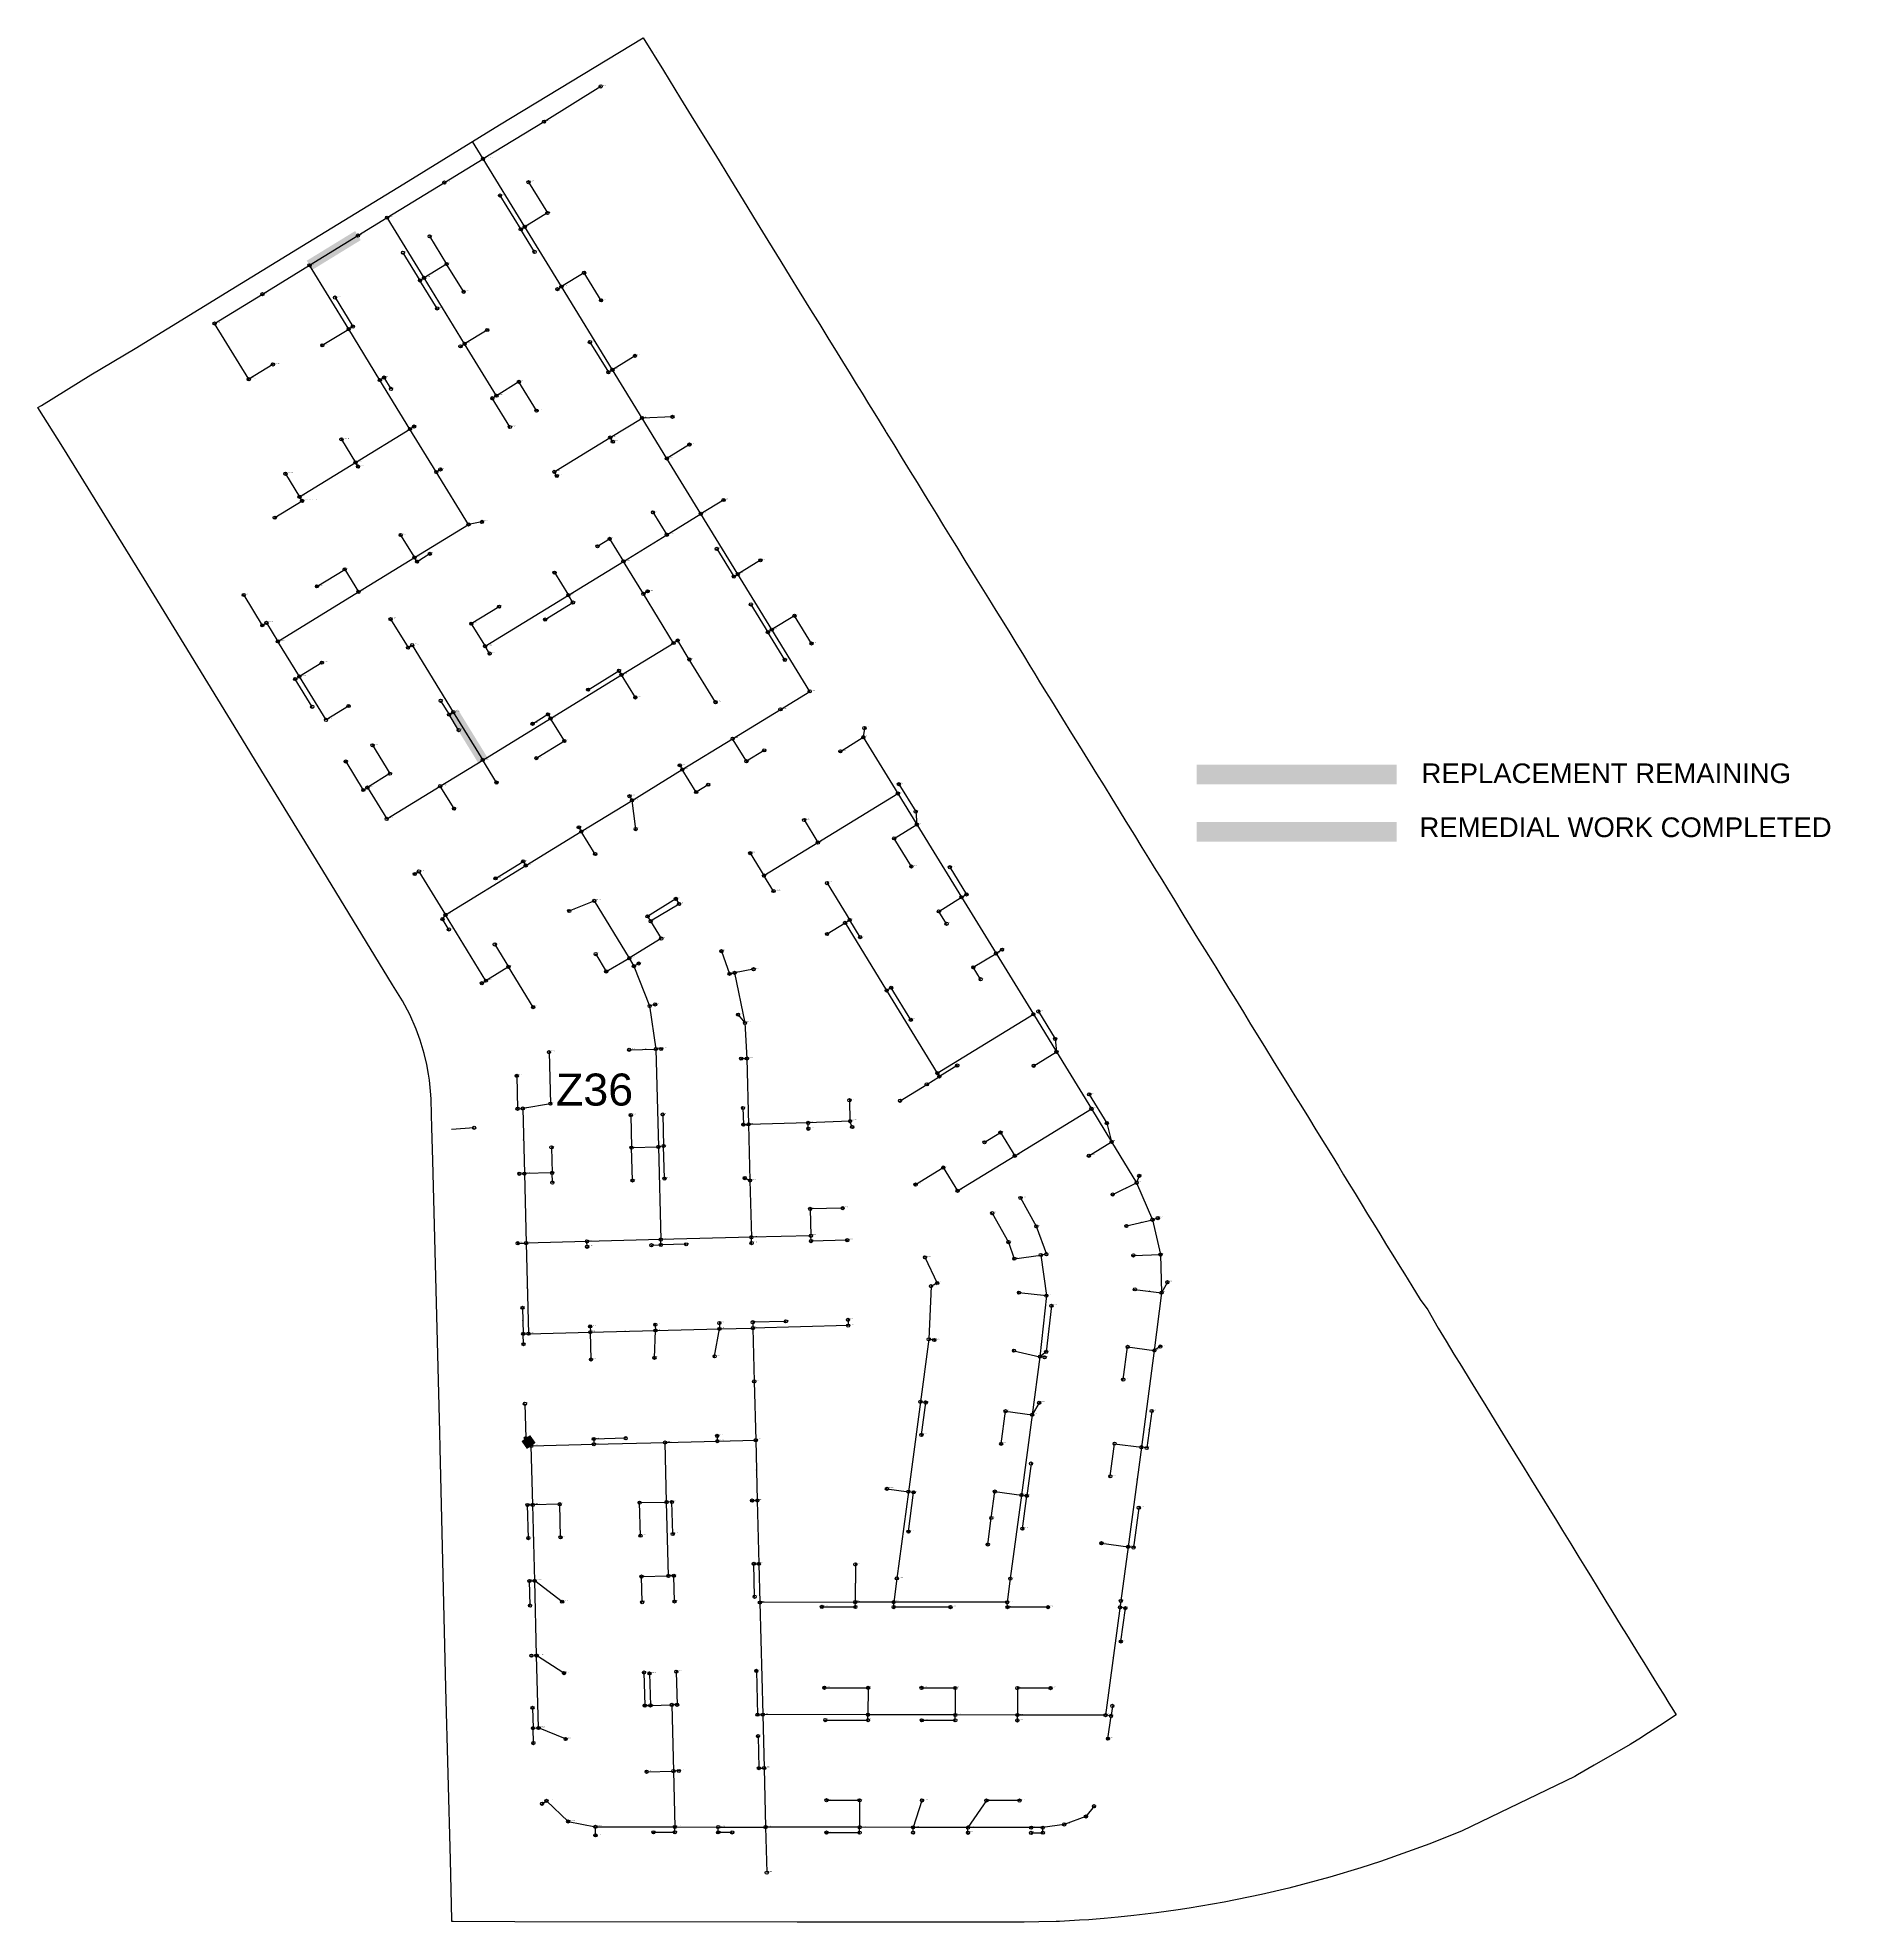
# Model space of a CAD drawing. Header units: inches. Extents: x 253462 to 255152, y 2692471 to 2694236.
import ezdxf
from ezdxf.enums import TextEntityAlignment as Align

# ---------------------------------------------------------------- set-up
doc = ezdxf.new("R2010")
doc.units = ezdxf.units.IN
doc.header["$MEASUREMENT"] = 0
doc.header["$PDMODE"] = 33
doc.header["$PDSIZE"] = 3
for name, color, linetype in [('GravityPipe', 105, 'Continuous'), ('HouseConnectionLine', 103, 'Continuous'), ('Manhole', 3, 'Continuous'), ('mbz_sewer_network_level$0$Ext-MH TEXT', 1, 'Continuous')]:
    doc.layers.add(name, color=color, linetype=linetype)
for name, color, linetype, true_color in [('GravityPipeAnno', 7, 'Continuous', 0xf8de1e), ('ManholeAnno', 7, 'Continuous', 0x06de36), ('REPLACEMENT LINR', 7, 'Continuous', 0xd1002a), ('SECTORSAnno', 7, 'Continuous', 0x88df05)]:
    doc.layers.add(name, color=color, linetype=linetype, true_color=true_color)
doc.layers.add('REPLACMENT DONE', color=7, linetype='Continuous', lineweight=30, true_color=0x48fefb)
doc.layers.add('SECTORS', color=7, linetype='Continuous', lineweight=30, true_color=0xf0f0f0)
doc.styles.add('Arial', font='arial.ttf')
doc.styles.add('mbz_sewer_network_level$0$DC', font='arial.ttf', dxfattribs={"height": 3.5})

msp = doc.modelspace()

# ---------------------------------------------------------------- linework, layer by layer
at = {"layer": 'GravityPipe'}
for p, q in [((253989.045, 2694190.815), (253936.01, 2694157.812)), ((253936.01, 2694157.812), (253878.893, 2694122.954)), ((253878.893, 2694122.954), (253868.8941, 2694139.1493)), ((253842.664, 2694100.771), (253878.893, 2694122.954)), ((253917.9429, 2694059.2829), (253878.893, 2694122.954)), ((253789.121, 2694067.933), (253842.664, 2694100.771)), ((253921.4301, 2694102.2306), (253921.459, 2694101.131)), ((253922.3923, 2694101.7133), (253921.459, 2694101.131)), ((253921.459, 2694101.131), (253939.149, 2694072.294)), ((253893.7787, 2694089.1776), (253894.745, 2694088.652)), ((253893.8066, 2694088.0781), (253894.745, 2694088.652)), ((253894.745, 2694088.652), (253914.171, 2694056.976)), ((253761.743, 2694051.142), (253789.121, 2694067.933)), ((253823.7099, 2694011.536), (253789.121, 2694067.933)), ((253914.171, 2694056.976), (253917.9429, 2694059.2829)), ((253939.149, 2694072.294), (253917.9429, 2694059.2829)), ((253952.2704, 2694003.3122), (253917.9429, 2694059.2829)), ((253940.0866, 2694072.8692), (253939.149, 2694072.294)), ((253716.406, 2694023.336), (253761.743, 2694051.142)), ((253829.8067, 2694051.0411), (253828.869, 2694050.466)), ((253828.869, 2694050.466), (253844.808, 2694024.4758)), ((253913.2333, 2694056.4009), (253914.171, 2694056.976)), ((253927.132, 2694035.843), (253914.171, 2694056.976)), ((253672.2957, 2693996.2823), (253716.406, 2694023.336)), ((253753.0741, 2693963.5415), (253716.406, 2694023.336)), ((253802.986, 2694034.5511), (253803.917, 2694035.137)), ((253803.917, 2694035.137), (253819.831, 2694009.157)), ((253844.808, 2694024.4758), (253823.7099, 2694011.536)), ((253845.7459, 2694025.0506), (253844.808, 2694024.4758)), ((253860.7381, 2693998.4413), (253844.808, 2694024.4758)), ((253926.1943, 2694035.2679), (253927.132, 2694035.843)), ((253818.8933, 2694008.5819), (253819.831, 2694009.157)), ((253819.831, 2694009.157), (253823.7099, 2694011.536)), ((253835.943, 2693982.886), (253819.831, 2694009.157)), ((253861.616, 2693949.7304), (253823.7099, 2694011.536)), ((253973.487, 2694016.306), (253952.2704, 2694003.3122)), ((253974.4247, 2694016.881), (253973.487, 2694016.306)), ((253989.343, 2693990.446), (253973.487, 2694016.306)), ((253627.5022, 2693968.8102), (253672.2957, 2693996.2823)), ((253740.2655, 2693994.1816), (253740.295, 2693993.082)), ((253741.2327, 2693993.6571), (253740.295, 2693993.082)), ((253740.295, 2693993.082), (253756.953, 2693965.92)), ((253861.7611, 2693999.0687), (253860.7381, 2693998.4413)), ((253861.7929, 2693997.8691), (253860.7381, 2693998.4413)), ((253947.5763, 2694000.4049), (253948.514, 2694000.98)), ((253948.514, 2694000.98), (253952.2704, 2694003.3122)), ((254000.0039, 2693925.4828), (253952.2704, 2694003.3122)), ((253990.2807, 2693991.0211), (253989.3429, 2693990.4461)), ((253990.3099, 2693989.9215), (253989.343, 2693990.446)), ((253835.0054, 2693982.3107), (253835.943, 2693982.886)), ((253835.9724, 2693981.7864), (253835.943, 2693982.886)), ((253659.5313, 2693916.6098), (253627.5022, 2693968.8102)), ((253728.3519, 2693948.3819), (253753.0741, 2693963.5415)), ((253756.953, 2693965.92), (253753.0741, 2693963.5415)), ((253782.3263, 2693915.84), (253753.0741, 2693963.5415)), ((253757.8907, 2693966.4951), (253756.953, 2693965.92)), ((253882.716, 2693962.667), (253861.616, 2693949.7304)), ((253883.6537, 2693963.2421), (253882.716, 2693962.667)), ((253727.4139, 2693947.8072), (253728.3519, 2693948.3819)), ((253856.7951, 2693946.7843), (253857.733, 2693947.359)), ((253857.733, 2693947.359), (253861.616, 2693949.7304)), ((253891.4, 2693901.167), (253861.616, 2693949.7304)), ((253977.9582, 2693951.9265), (253978.925, 2693951.402)), ((253977.9873, 2693950.8269), (253978.925, 2693951.402)), ((253978.925, 2693951.402), (253996.243, 2693923.158)), ((254021.2183, 2693938.4795), (254000.0039, 2693925.4828)), ((254022.1559, 2693939.0547), (254021.2183, 2693938.4795)), ((254022.1849, 2693937.9545), (254021.2183, 2693938.4795)), ((253682.072, 2693930.448), (253659.5313, 2693916.6098)), ((253683.0097, 2693931.0231), (253682.072, 2693930.448)), ((253786.205, 2693918.218), (253782.3263, 2693915.84)), ((253787.1427, 2693918.7931), (253786.205, 2693918.218)), ((253792.7472, 2693907.5506), (253786.205, 2693918.218)), ((253995.3053, 2693922.583), (253996.243, 2693923.158)), ((253996.243, 2693923.158), (254000.0039, 2693925.4828)), ((254027.7314, 2693880.2731), (254000.0039, 2693925.4828)), ((253658.5089, 2693915.9815), (253659.5313, 2693916.6098)), ((253810.4631, 2693869.9576), (253782.3263, 2693915.84)), ((253793.6849, 2693908.1257), (253792.7472, 2693907.5506)), ((253887.52, 2693898.792), (253891.4, 2693901.167)), ((253912.479, 2693914.138), (253891.4, 2693901.167)), ((253913.4167, 2693914.7131), (253912.479, 2693914.138)), ((253929.007, 2693887.189), (253912.479, 2693914.138)), ((253886.5823, 2693898.2169), (253887.52, 2693898.792)), ((253904.033, 2693871.867), (253887.52, 2693898.792)), ((253929.9448, 2693887.7638), (253929.007, 2693887.189)), ((253929.9738, 2693886.6642), (253929.007, 2693887.189)), ((254056.239, 2693881.378), (254027.7314, 2693880.2731)), ((254057.1767, 2693881.9531), (254056.239, 2693881.378)), ((253759.4254, 2693838.6557), (253810.4631, 2693869.9576)), ((253814.342, 2693872.336), (253810.4631, 2693869.9576)), ((253835.114, 2693829.76), (253810.4631, 2693869.9576)), ((253815.2797, 2693872.9111), (253814.342, 2693872.336)), ((253903.0953, 2693871.2919), (253904.033, 2693871.867)), ((253904.0622, 2693870.7674), (253904.033, 2693871.867)), ((253997.957, 2693861.9896), (254027.7314, 2693880.2731)), ((254050.95, 2693842.416), (254027.7314, 2693880.2731)), ((253745.69, 2693861.2021), (253746.266, 2693860.265)), ((253746.266, 2693860.265), (253759.4253, 2693838.6557)), ((253945.5747, 2693829.8588), (253997.957, 2693861.9896)), ((254000.333, 2693858.109), (253997.9564, 2693861.9904)), ((253999.8054, 2693857.1438), (254000.333, 2693858.109)), ((254000.9051, 2693857.1695), (254000.333, 2693858.109)), ((254072.1662, 2693855.4091), (254050.95, 2693842.416)), ((254073.1039, 2693855.9841), (254072.1662, 2693855.4091)), ((254073.1331, 2693854.8845), (254072.1662, 2693855.4091)), ((253693.2629, 2693828.9697), (253693.838, 2693828.032)), ((253707.0358, 2693806.5299), (253759.4254, 2693838.6557)), ((253761.806, 2693834.774), (253759.4254, 2693838.6557)), ((253761.281, 2693833.8074), (253761.806, 2693834.774)), ((253762.3811, 2693833.8363), (253761.806, 2693834.774)), ((253838.995, 2693832.135), (253835.114, 2693829.76)), ((253865.2628, 2693780.5961), (253835.114, 2693829.76)), ((253839.9329, 2693832.7098), (253838.995, 2693832.135)), ((253839.9617, 2693831.6102), (253838.995, 2693832.135)), ((253947.9532, 2693825.9797), (253945.5747, 2693829.8588)), ((254082.814, 2693790.46), (254050.95, 2693842.416)), ((253693.838, 2693828.032), (253707.0358, 2693806.5299)), ((253947.4351, 2693825.0093), (253947.9532, 2693825.9797)), ((253948.5345, 2693825.0459), (253947.9532, 2693825.9797)), ((253683.847, 2693786.957), (253709.419, 2693802.644)), ((253709.419, 2693802.644), (253707.0358, 2693806.5299)), ((253709.9937, 2693801.7061), (253709.419, 2693802.644)), ((254104.031, 2693803.454), (254082.814, 2693790.46)), ((254104.9666, 2693804.0325), (254104.031, 2693803.454)), ((254104.9989, 2693802.9314), (254104.031, 2693803.454)), ((253683.3222, 2693785.9903), (253683.847, 2693786.957)), ((253684.4218, 2693786.0192), (253683.847, 2693786.957)), ((253814.672, 2693749.563), (253865.2628, 2693780.5961)), ((253877.871, 2693782.992), (253865.2631, 2693780.5956)), ((253878.9706, 2693783.0212), (253877.871, 2693782.992)), ((253878.4462, 2693782.0544), (253877.871, 2693782.992)), ((254037.4224, 2693792.923), (254037.997, 2693791.985)), ((254038.5215, 2693792.9519), (254037.997, 2693791.985)), ((254037.997, 2693791.985), (254050.936, 2693770.889)), ((254050.9356, 2693770.8887), (254082.814, 2693790.46)), ((254117.45, 2693733.998), (254082.814, 2693790.46)), ((253800.6305, 2693770.6307), (253801.7301, 2693770.6599)), ((253801.155, 2693771.5976), (253801.7301, 2693770.6599)), ((253801.7301, 2693770.6599), (253814.672, 2693749.563)), ((253985.504, 2693761.0767), (253986.079, 2693760.139)), ((253986.079, 2693760.139), (253997.408, 2693767.087)), ((253996.8329, 2693768.0247), (253997.408, 2693767.087)), ((253997.408, 2693767.087), (254010.3483, 2693745.9943)), ((254010.3483, 2693745.9943), (254050.936, 2693770.889)), ((253762.2482, 2693717.407), (253814.672, 2693749.563)), ((253817.05, 2693745.685), (253814.6716, 2693749.5635)), ((253829.076, 2693753.06), (253817.05, 2693745.685)), ((253817.6251, 2693744.7473), (253817.05, 2693745.685)), ((253829.6511, 2693752.1223), (253829.076, 2693753.06)), ((253958.76, 2693714.353), (254010.3483, 2693745.9943)), ((254029.039, 2693715.518), (254010.3483, 2693745.9943)), ((254096.811, 2693757.0794), (254097.749, 2693757.654)), ((254097.749, 2693757.654), (254113.684, 2693731.671)), ((254138.661, 2693746.99), (254117.45, 2693733.998)), ((254139.5987, 2693747.5651), (254138.661, 2693746.99)), ((254139.6278, 2693746.4654), (254138.661, 2693746.99)), ((253722.2913, 2693722.5818), (253723.3909, 2693722.611)), ((253722.8159, 2693723.5487), (253723.3909, 2693722.611)), ((253723.3909, 2693722.611), (253749.307, 2693738.505)), ((253748.7319, 2693739.4427), (253749.307, 2693738.505)), ((253749.307, 2693738.505), (253762.2482, 2693717.407)), ((253944.7541, 2693735.427), (253945.8537, 2693735.456)), ((253945.8537, 2693735.456), (253958.76, 2693714.353)), ((254112.7463, 2693731.0959), (254113.684, 2693731.671)), ((254113.684, 2693731.671), (254117.45, 2693733.998)), ((254149.3095, 2693682.0389), (254117.45, 2693733.998)), ((253653.7641, 2693714.9965), (253654.731, 2693714.472)), ((253653.7973, 2693713.8905), (253654.731, 2693714.472)), ((253654.731, 2693714.472), (253672.166, 2693686.044)), ((253686.7164, 2693671.0759), (253762.2482, 2693717.407)), ((253880.8077, 2693666.5403), (253958.76, 2693714.353)), ((253937.02, 2693691.498), (253963, 2693707.439)), ((253963, 2693707.439), (253958.76, 2693714.353)), ((253963.5741, 2693706.5007), (253963, 2693707.439)), ((254032.9179, 2693717.897), (254029.039, 2693715.518)), ((254057.244, 2693669.53), (254029.039, 2693715.518)), ((254033.8556, 2693718.4721), (254032.9179, 2693717.897)), ((254033.8849, 2693717.3726), (254032.9179, 2693717.897)), ((254128.6823, 2693705.1139), (254129.62, 2693705.689)), ((254129.62, 2693705.689), (254145.574, 2693679.729)), ((253672.166, 2693686.044), (253676.056, 2693688.43)), ((253676.056, 2693688.43), (253686.7164, 2693671.0759)), ((253791.3124, 2693692.3766), (253792.2794, 2693691.8523)), ((253791.3417, 2693691.2773), (253792.2794, 2693691.8523)), ((253792.2794, 2693691.8523), (253808.6276, 2693665.1955)), ((253866.7744, 2693687.5983), (253867.874, 2693687.627)), ((253867.2996, 2693688.5651), (253867.874, 2693687.627)), ((253893.856, 2693703.564), (253867.874, 2693687.627)), ((253867.874, 2693687.627), (253880.8077, 2693666.5403)), ((253893.2814, 2693704.502), (253893.856, 2693703.564)), ((253936.4956, 2693690.5311), (253937.02, 2693691.498)), ((253937.5952, 2693690.5604), (253937.02, 2693691.498)), ((254170.527, 2693695.033), (254149.3095, 2693682.0389)), ((254171.4645, 2693695.6084), (254170.527, 2693695.033)), ((254186.464, 2693669.047), (254170.527, 2693695.033)), ((253671.2283, 2693685.4689), (253672.166, 2693686.044)), ((253706.91, 2693638.14), (253686.7164, 2693671.0759)), ((254008.5538, 2693639.668), (254057.244, 2693669.53)), ((254061.123, 2693671.909), (254057.244, 2693669.53)), ((254062.0607, 2693672.484), (254061.123, 2693671.909)), ((254072.023, 2693654.135), (254061.123, 2693671.909)), ((254144.6363, 2693679.1539), (254145.574, 2693679.729)), ((254145.574, 2693679.729), (254149.3095, 2693682.0389)), ((254161.496, 2693653.713), (254145.574, 2693679.729)), ((254184.7766, 2693624.2112), (254149.3095, 2693682.0389)), ((254187.4015, 2693669.6225), (254186.464, 2693669.047)), ((253727.9769, 2693652.1822), (253728.0062, 2693651.0826)), ((253807.6897, 2693664.6209), (253808.6279, 2693665.1961)), ((253808.6279, 2693665.1961), (253812.5065, 2693667.5739)), ((253812.5065, 2693667.5739), (253850.995, 2693604.819)), ((253885.048, 2693659.6271), (253880.8077, 2693666.5403)), ((253884.5232, 2693658.6603), (253885.0479, 2693659.6271)), ((253885.6229, 2693658.6893), (253885.0479, 2693659.6271)), ((254072.9607, 2693654.71), (254072.023, 2693654.135)), ((254096.586, 2693614.0843), (254072.023, 2693654.135)), ((254160.5578, 2693653.1388), (254161.496, 2693653.713)), ((254161.5252, 2693652.6134), (254161.496, 2693653.713)), ((254187.4311, 2693668.5229), (254186.464, 2693669.047)), ((253702.0655, 2693636.2853), (253703.032, 2693635.76)), ((253702.0938, 2693635.1857), (253703.032, 2693635.76)), ((253703.032, 2693635.76), (253706.91, 2693638.14)), ((253718.923, 2693609.808), (253703.032, 2693635.76)), ((253728.0062, 2693651.0826), (253706.91, 2693638.14)), ((253731.8269, 2693597.4999), (253706.91, 2693638.14)), ((253728.9438, 2693651.658), (253728.0062, 2693651.0826)), ((253942.063, 2693598.888), (254008.5538, 2693639.668)), ((253977.1921, 2693625.771), (254006.175, 2693643.547)), ((254005.5999, 2693644.4847), (254006.175, 2693643.547)), ((254006.175, 2693643.547), (254008.554, 2693639.6681)), ((254021.4931, 2693618.5698), (254008.5538, 2693639.668)), ((253976.0924, 2693625.7418), (253977.1921, 2693625.771)), ((253976.6169, 2693626.7087), (253977.1921, 2693625.771)), ((254022.5928, 2693618.5985), (254021.4931, 2693618.5698)), ((254022.071, 2693617.6338), (254021.4931, 2693618.5698)), ((254157.346, 2693607.369), (254184.7766, 2693624.2112)), ((253717.9851, 2693609.2333), (253718.923, 2693609.808)), ((253752.869, 2693610.501), (253731.8269, 2693597.4999)), ((253753.8067, 2693611.0761), (253752.869, 2693610.501)), ((253838.1976, 2693614.8695), (253839.1351, 2693615.4448)), ((253839.1351, 2693615.4448), (253847.114, 2693602.443)), ((253846.1764, 2693601.8678), (253847.114, 2693602.443)), ((253847.114, 2693602.443), (253850.995, 2693604.819)), ((253856.018, 2693587.926), (253847.114, 2693602.443)), ((253850.995, 2693604.819), (253878.5299, 2693559.923)), ((253925.219, 2693593.895), (253939.6845, 2693602.7672)), ((253939.1097, 2693603.7051), (253939.6845, 2693602.7672)), ((253939.6845, 2693602.7672), (253942.0635, 2693598.8883)), ((254097.5193, 2693614.6665), (254096.586, 2693614.0843)), ((254097.5489, 2693613.5525), (254096.586, 2693614.0843)), ((254112.5773, 2693579.9125), (254157.346, 2693607.369)), ((253855.0803, 2693587.3509), (253856.018, 2693587.926)), ((253878.5299, 2693559.923), (253942.063, 2693598.888)), ((253924.1194, 2693593.8658), (253925.219, 2693593.895)), ((253924.6439, 2693594.8327), (253925.219, 2693593.895)), ((253955.0021, 2693577.79), (253942.063, 2693598.888)), ((254213.4765, 2693568.06), (254234.9525, 2693581.2918)), ((254235.9874, 2693589.8504), (254234.9525, 2693581.2918)), ((254234.9525, 2693581.2918), (254267.3563, 2693528.5477)), ((253775.4078, 2693574.8036), (253775.437, 2693573.704)), ((253776.3747, 2693574.2791), (253775.437, 2693573.704)), ((253775.437, 2693573.704), (253791.693, 2693547.198)), ((253928.739, 2693561.6811), (253955.0021, 2693577.79)), ((253955.5772, 2693576.8522), (253955.0021, 2693577.79)), ((254065.488, 2693551.032), (254112.5773, 2693579.9125)), ((254125.517, 2693558.815), (254112.5775, 2693579.9126)), ((254142.1251, 2693569), (254125.517, 2693558.815)), ((254142.7001, 2693568.0623), (254142.1251, 2693569)), ((253749.3772, 2693559.0972), (253750.3441, 2693558.5728)), ((253749.4063, 2693557.9979), (253750.3441, 2693558.5728)), ((253750.3441, 2693558.5728), (253766.745, 2693531.834)), ((253791.693, 2693547.198), (253770.623, 2693534.222)), ((253792.6307, 2693547.7731), (253791.693, 2693547.198)), ((253838.7489, 2693535.525), (253878.5299, 2693559.923)), ((253891.497, 2693538.842), (253878.5299, 2693559.923)), ((253928.2146, 2693560.7141), (253928.739, 2693561.6811)), ((253929.3141, 2693560.7434), (253928.739, 2693561.6811)), ((254018.394, 2693522.149), (254065.488, 2693551.032)), ((254062.0081, 2693554.8816), (254063.1077, 2693554.91)), ((254062.5335, 2693555.8482), (254063.1077, 2693554.91)), ((254063.1077, 2693554.91), (254065.488, 2693551.032)), ((254078.427, 2693529.934), (254065.488, 2693551.032)), ((254126.0921, 2693557.8773), (254125.517, 2693558.815)), ((253765.8073, 2693531.2589), (253766.745, 2693531.834)), ((253766.745, 2693531.834), (253770.623, 2693534.222)), ((253770.623, 2693534.222), (253788.663, 2693504.807)), ((253788.663, 2693504.807), (253838.7489, 2693535.525)), ((253851.6881, 2693514.4269), (253838.7489, 2693535.525)), ((253892.0721, 2693537.9044), (253891.497, 2693538.842)), ((254089.666, 2693536.826), (254078.427, 2693529.934)), ((254079.002, 2693528.9963), (254078.427, 2693529.934)), ((254090.2412, 2693535.8883), (254089.666, 2693536.826)), ((254192.4291, 2693482.6032), (254267.3563, 2693528.5477)), ((254267.3563, 2693528.5477), (254285.0855, 2693499.5419)), ((254268.2283, 2693537.3263), (254284.0124, 2693511.5717)), ((253851.1635, 2693513.46), (253851.6881, 2693514.4269)), ((253852.2632, 2693513.4892), (253851.6881, 2693514.4269)), ((253970.8744, 2693493.005), (254018.394, 2693522.149)), ((254015.4403, 2693526.9649), (254016.015, 2693526.027)), ((254016.015, 2693526.027), (254018.394, 2693522.149)), ((254021.813, 2693495.2119), (254018.394, 2693522.149)), ((254284.0124, 2693511.5717), (254285.0855, 2693499.5419)), ((253918.905, 2693461.1355), (253970.8742, 2693493.0049)), ((253967.3964, 2693496.8538), (253968.496, 2693496.883)), ((253967.9209, 2693497.8207), (253968.496, 2693496.883)), ((253968.496, 2693496.883), (253970.8743, 2693493.005)), ((253983.813, 2693471.906), (253970.8742, 2693493.0049)), ((254021.2886, 2693494.2449), (254021.813, 2693495.2119)), ((254022.3921, 2693494.2767), (254021.813, 2693495.2119)), ((254179.494, 2693503.7535), (254192.4291, 2693482.6032)), ((254263.816, 2693486.5661), (254285.0855, 2693499.5419)), ((254285.0855, 2693499.5419), (254326.9225, 2693431.3267)), ((254141.911, 2693451.734), (254192.4291, 2693482.6032)), ((254279.9291, 2693460.199), (254263.816, 2693486.5661)), ((253843.7241, 2693415.0223), (253918.905, 2693461.1355)), ((253890.555, 2693449.081), (253916.529, 2693465.012)), ((253915.9539, 2693465.9497), (253916.529, 2693465.012)), ((253916.529, 2693465.012), (253918.905, 2693461.1355)), ((253984.3881, 2693470.9683), (253983.813, 2693471.906)), ((254129.0745, 2693472.6854), (254141.911, 2693451.734)), ((254315.9612, 2693459.4964), (254331.5883, 2693434.0441)), ((253813.9938, 2693453.7419), (253814.961, 2693453.218)), ((253814.0237, 2693452.6423), (253814.961, 2693453.218)), ((253814.961, 2693453.218), (253818.84, 2693455.596)), ((253818.84, 2693455.596), (253843.7241, 2693415.0223)), ((253889.4554, 2693449.0518), (253890.555, 2693449.081)), ((253889.9799, 2693450.0187), (253890.555, 2693449.081)), ((254150.831, 2693437.222), (254141.911, 2693451.734)), ((254201.0094, 2693444.6513), (254222.2179, 2693410.0661)), ((253959.6006, 2693418.5375), (253982.9675, 2693428.0307)), ((253982.9675, 2693428.0307), (254015.8464, 2693374.2963)), ((254059.494, 2693429.852), (254032.9468, 2693413.5076)), ((254062.381, 2693425.05), (254035.814, 2693408.903)), ((254059.494, 2693429.852), (254062.381, 2693425.05)), ((254151.5178, 2693436.1182), (254150.831, 2693437.222)), ((254305.758, 2693418.1962), (254326.9225, 2693431.3267)), ((254331.5883, 2693434.0441), (254326.9225, 2693431.3267)), ((254326.9225, 2693431.3267), (254359.2331, 2693378.8003)), ((253839.9533, 2693410.3619), (253840.891, 2693410.937)), ((253840.891, 2693410.937), (253843.7241, 2693415.0223)), ((253846.822, 2693401.2691), (253840.891, 2693410.937)), ((253881.6102, 2693353.2492), (253843.7241, 2693415.0223)), ((254032.9468, 2693413.5076), (254035.814, 2693408.903)), ((254035.134, 2693410.011), (254035.814, 2693408.903)), ((254035.814, 2693408.903), (254045.7382, 2693392.673)), ((254200.96, 2693397.0278), (254217.9164, 2693407.4275)), ((254222.2179, 2693410.0661), (254217.9164, 2693407.4275)), ((254217.9164, 2693407.4275), (254256.7885, 2693344.0475)), ((254232.0343, 2693394.0607), (254222.2179, 2693410.0661)), ((254312.9103, 2693406.5538), (254305.758, 2693418.1962)), ((253845.8843, 2693400.6939), (253846.822, 2693401.2691)), ((253890.7687, 2693387.7582), (253889.831, 2693387.183)), ((253889.831, 2693387.183), (253902.716, 2693366.1769)), ((254045.7382, 2693392.673), (254015.8464, 2693374.2963)), ((254199.8627, 2693396.331), (254200.9599, 2693397.0279)), ((253984.3384, 2693378.1559), (253994.2527, 2693361.9091)), ((253994.2527, 2693361.9091), (254015.8464, 2693374.2963)), ((254015.8464, 2693374.2963), (254020.1164, 2693366.898)), ((254102.0812, 2693380.8889), (254109.662, 2693359.6478)), ((254337.9177, 2693365.7722), (254359.2331, 2693378.8003)), ((254364.8623, 2693382.2443), (254359.2331, 2693378.8003)), ((254359.2331, 2693378.8003), (254394.1841, 2693321.7878)), ((253877.731, 2693350.8701), (253881.6102, 2693353.2492)), ((253902.716, 2693366.1769), (253881.6102, 2693353.2492)), ((253903.6537, 2693366.752), (253902.716, 2693366.1769)), ((253925.802, 2693328.536), (253902.716, 2693366.1769)), ((254024.6075, 2693369.3455), (254020.1164, 2693366.898)), ((254020.1164, 2693366.898), (254034.8728, 2693329.545)), ((254109.662, 2693359.6478), (254114.3755, 2693360.6046)), ((254132.216, 2693363.9678), (254114.3755, 2693360.6046)), ((254114.3755, 2693360.6046), (254124.1187, 2693313.6577)), ((254133.4984, 2693364.1806), (254132.216, 2693363.9677)), ((254344.7862, 2693354.5928), (254337.9177, 2693365.7722)), ((253876.7933, 2693350.2949), (253877.731, 2693350.8701)), ((253877.7602, 2693349.7704), (253877.731, 2693350.8701)), ((254261.0506, 2693346.6619), (254256.7885, 2693344.0475)), ((254256.7885, 2693344.0475), (254304.2529, 2693266.6581)), ((254279.4632, 2693316.6402), (254261.0506, 2693346.6619)), ((253926.7397, 2693329.1111), (253925.802, 2693328.536)), ((253926.7689, 2693328.0115), (253925.802, 2693328.536)), ((254040.0763, 2693330.9905), (254034.8728, 2693329.545)), ((254034.8728, 2693329.545), (254040.7303, 2693289.2022)), ((254117.6723, 2693321.37), (254124.1187, 2693313.6577)), ((254304.2529, 2693266.6581), (254394.1841, 2693321.7878)), ((254394.1841, 2693321.7878), (254415.7595, 2693286.546)), ((254398.8475, 2693324.4272), (254414.634, 2693298.6853)), ((254124.1187, 2693313.6577), (254125.9229, 2693280.3819)), ((253940.6589, 2693286.2763), (253941.9177, 2693238.039)), ((254015.6842, 2693288.5504), (254040.7303, 2693289.2022)), ((254045.6743, 2693289.3062), (254040.7303, 2693289.2022)), ((254040.7303, 2693289.2022), (254043.0963, 2693197.5563)), ((254394.5025, 2693273.5524), (254415.7595, 2693286.546)), ((254414.634, 2693298.6853), (254415.7595, 2693286.546)), ((254415.7595, 2693286.546), (254448.5377, 2693233.3015)), ((253909.3679, 2693264.0787), (253910.4671, 2693264.1226)), ((253909.522, 2693264.9343), (253910.4671, 2693264.1226)), ((253910.4671, 2693264.1226), (253911.2035, 2693233.2662)), ((254120.5953, 2693280.2224), (254125.9229, 2693280.3819)), ((254125.9229, 2693280.3819), (254127.4805, 2693218.6697)), ((254306.194, 2693263.4934), (254304.2529, 2693266.6581)), ((254322.9197, 2693273.7549), (254306.194, 2693263.4934)), ((254269.3431, 2693240.7808), (254294.3433, 2693256.1062)), ((254294.3433, 2693256.1062), (254306.194, 2693263.4934)), ((254446.476, 2693246.7798), (254462.9832, 2693219.871)), ((253911.2035, 2693233.2662), (253916.0407, 2693233.5402)), ((253941.9177, 2693238.039), (253916.0407, 2693233.5402)), ((253916.0407, 2693233.5402), (253917.5574, 2693172.544)), ((254122.2576, 2693234.0399), (254122.6517, 2693218.4932)), ((254221.92, 2693242.5826), (254221.9739, 2693241.2837)), ((254221.974, 2693241.2837), (254222.4516, 2693221.6621)), ((254376.7909, 2693189.2128), (254448.5377, 2693233.3015)), ((254448.5377, 2693233.3015), (254467.4598, 2693202.2883)), ((253870.5749, 2693215.4882), (253849.2097, 2693213.8345)), ((254017.2081, 2693227.3795), (254017.9809, 2693196.8947)), ((254047.1079, 2693227.9004), (254047.9639, 2693198.3778)), ((254122.6517, 2693218.4932), (254127.4805, 2693218.6697)), ((254183.3086, 2693220.0309), (254127.4805, 2693218.6697)), ((254127.4805, 2693218.6697), (254128.8388, 2693166.099)), ((254222.4516, 2693221.6621), (254183.3086, 2693220.0309)), ((254183.4327, 2693214.5236), (254183.3086, 2693220.0309)), ((254224.4611, 2693216.191), (254222.4516, 2693221.6621)), ((254348.4115, 2693201.8577), (254363.3715, 2693211.0331)), ((254363.3715, 2693211.0331), (254376.7909, 2693189.2128)), ((254462.9832, 2693219.871), (254467.4598, 2693202.2883)), ((253942.9302, 2693197.1445), (253943.5369, 2693173.2118)), ((254017.9809, 2693196.8947), (254043.0963, 2693197.5563)), ((254018.8024, 2693166.1161), (254017.9809, 2693196.8947)), ((254047.9639, 2693198.3778), (254043.0963, 2693197.5563)), ((254043.0963, 2693197.5563), (254045.3146, 2693110.7368)), ((254048.7595, 2693167.9079), (254047.9639, 2693198.3778)), ((254446.1484, 2693189.2494), (254467.4598, 2693202.2883)), ((254467.4598, 2693202.2883), (254490.8971, 2693163.9679)), ((254283.8767, 2693162.2585), (254309.8437, 2693178.1935)), ((254309.8437, 2693178.1935), (254323.2331, 2693156.4234)), ((254323.2331, 2693156.4234), (254376.7909, 2693189.2128)), ((253911.7946, 2693173.2959), (253912.7993, 2693172.397)), ((253912.7994, 2693172.3971), (253917.5574, 2693172.544)), ((253943.5369, 2693173.2118), (253917.5574, 2693172.544)), ((253917.5574, 2693172.544), (253919.1909, 2693107.4831)), ((253943.766, 2693164.1657), (253943.5369, 2693173.2118)), ((254123.9473, 2693168.3199), (254128.8388, 2693166.099)), ((254128.8388, 2693166.099), (254130.148, 2693112.9291)), ((254468.4791, 2693153.0063), (254490.8971, 2693163.9679)), ((254493.3143, 2693170.4502), (254490.8971, 2693163.9679)), ((254490.8971, 2693163.9679), (254505.6835, 2693129.3283)), ((254215.654, 2693140.1743), (254185.2212, 2693139.4636)), ((254382.1268, 2693149.7145), (254396.9567, 2693123.1722)), ((254185.2212, 2693139.4636), (254185.8806, 2693114.305)), ((254355.6775, 2693135.5012), (254370.8541, 2693108.3967)), ((254396.9567, 2693123.1722), (254406.3743, 2693097.048)), ((254481.261, 2693123.5331), (254505.6835, 2693129.3283)), ((254510.649, 2693130.8804), (254505.6835, 2693129.3283)), ((254505.6835, 2693129.3283), (254513.2505, 2693096.7158)), ((253911.2967, 2693108.4523), (253911.3246, 2693107.3526)), ((253911.3246, 2693107.3526), (253919.1909, 2693107.4831)), ((253911.3526, 2693106.2529), (253911.3246, 2693107.3526)), ((253976.1866, 2693108.9968), (253919.1909, 2693107.4831)), ((253919.1909, 2693107.4831), (253921.3577, 2693022.6277)), ((254045.3146, 2693110.7368), (253976.1866, 2693108.9968)), ((253976.3128, 2693103.9984), (253976.1866, 2693108.9968)), ((254036.5306, 2693105.4523), (254045.3844, 2693105.7493)), ((254130.148, 2693112.9291), (254045.3146, 2693110.7368)), ((254045.3844, 2693105.7493), (254045.3146, 2693110.7368)), ((254069.076, 2693106.3088), (254045.3844, 2693105.7493)), ((254185.8806, 2693114.305), (254130.148, 2693112.9291)), ((254130.3161, 2693107.4829), (254130.148, 2693112.9291)), ((254185.983, 2693109.3135), (254185.8806, 2693114.305)), ((254219.9116, 2693110.1719), (254185.983, 2693109.3135)), ((254370.8541, 2693108.3967), (254376.3431, 2693092.8691)), ((253977.26, 2693103.0977), (253976.3129, 2693103.9985)), ((254292.6848, 2693094.1346), (254304.1433, 2693070.0826)), ((254376.3431, 2693092.8691), (254401.1286, 2693096.2887)), ((254406.3743, 2693097.048), (254401.1286, 2693096.2887)), ((254401.1286, 2693096.2887), (254406.3936, 2693058.2725)), ((254487.8263, 2693095.8779), (254513.2505, 2693096.7158)), ((254513.2505, 2693096.7158), (254514.2371, 2693060.9728)), ((254304.1433, 2693070.0826), (254298.3709, 2693067.1429)), ((254519.6875, 2693070.8281), (254514.2371, 2693060.9728)), ((254298.3709, 2693067.1429), (254296.2403, 2693017.3414)), ((254380.72, 2693061.0794), (254406.3936, 2693058.2725)), ((254406.3936, 2693058.2725), (254400.3705, 2693001.0703)), ((254489.2229, 2693064.1167), (254514.2371, 2693060.9728)), ((254514.2371, 2693060.9728), (254507.4379, 2693006.876)), ((253915.8305, 2693046.8257), (253916.5407, 2693022.5051)), ((254162.4922, 2693034.127), (254131.4582, 2693033.3412)), ((254220.6273, 2693035.6151), (254220.7663, 2693030.1766)), ((254411.0778, 2693048.6986), (254406.2081, 2693005.5639)), ((253916.5407, 2693022.5051), (253921.3577, 2693022.6277)), ((253916.7858, 2693012.8064), (253916.5407, 2693022.5051)), ((253921.3577, 2693022.6277), (253979.3835, 2693024.0682)), ((253979.2002, 2693029.4478), (253979.3835, 2693024.0682)), ((253979.3835, 2693024.0682), (254040.3657, 2693025.5799)), ((253979.9951, 2692998.4637), (253979.3835, 2693024.0682)), ((254039.3689, 2692999.9733), (254040.3657, 2693025.5799)), ((254040.1822, 2693031.0079), (254040.3657, 2693025.5799)), ((254040.3657, 2693025.5799), (254100.3002, 2693027.1638)), ((254095.7592, 2693001.4242), (254100.3002, 2693027.1638)), ((254100.1626, 2693032.5424), (254100.3002, 2693027.1638)), ((254100.3002, 2693027.1638), (254131.5431, 2693027.8311)), ((254131.4582, 2693033.3412), (254131.5431, 2693027.8311)), ((254220.7663, 2693030.1766), (254131.5431, 2693027.8311)), ((254131.5431, 2693027.8311), (254132.7956, 2692977.8647)), ((254296.2403, 2693017.3414), (254288.4202, 2692958.7665)), ((254301.2229, 2693016.6781), (254296.2403, 2693017.3414)), ((254376.0448, 2693006.6561), (254400.3705, 2693001.0703)), ((254400.3705, 2693001.0703), (254393.1002, 2692946.697)), ((254406.2081, 2693005.5639), (254400.3705, 2693001.0703)), ((254404.676, 2693000.478), (254400.3705, 2693001.0703)), ((254405.9646, 2693000.3063), (254404.676, 2693000.478)), ((254478.3218, 2692979.6271), (254482.4801, 2693010.2096)), ((254482.4801, 2693010.2096), (254507.4379, 2693006.876)), ((254507.4379, 2693006.876), (254495.3326, 2692916.248)), ((254513.065, 2693010.5711), (254507.4379, 2693006.876)), ((254132.7956, 2692977.8647), (254134.259, 2692922.84)), ((253916.6984, 2692956.9375), (253918.098, 2692956.973)), ((253918.098, 2692956.973), (253918.914, 2692924.754)), ((254288.4202, 2692958.7665), (254277.166, 2692874.6317)), ((254293.4433, 2692958.095), (254288.4202, 2692958.7665)), ((254289.3673, 2692927.7904), (254293.4433, 2692958.095)), ((254364.0654, 2692919.4266), (254368.1468, 2692950.026)), ((254368.1468, 2692950.026), (254393.1002, 2692946.697)), ((254393.1002, 2692946.697), (254383.1022, 2692871.4013)), ((254399.6017, 2692957.8798), (254393.1002, 2692946.697)), ((254504.99, 2692950.1678), (254500.3162, 2692915.5823)), ((254098.0655, 2692928.2836), (254098.101, 2692926.884)), ((253917.5144, 2692924.7185), (253918.914, 2692924.754)), ((253918.914, 2692924.754), (253924.022, 2692917.51)), ((253924.022, 2692917.51), (253982.605, 2692918.995)), ((253925.423, 2692862.274), (253924.022, 2692917.51)), ((253981.2462, 2692924.612), (253982.476, 2692923.943)), ((253982.4405, 2692925.3426), (253982.476, 2692923.943)), ((254012.468, 2692924.703), (253982.476, 2692923.943)), ((253982.476, 2692923.943), (253982.605, 2692918.995)), ((253982.605, 2692918.995), (254049.334, 2692920.686)), ((254012.4325, 2692926.1026), (254012.468, 2692924.703)), ((254049.334, 2692920.686), (254098.226, 2692921.928)), ((254050.748, 2692864.894), (254049.334, 2692920.686)), ((254096.8712, 2692927.553), (254098.101, 2692926.884)), ((254098.101, 2692926.884), (254098.226, 2692921.928)), ((254098.226, 2692921.928), (254134.259, 2692922.84)), ((254134.259, 2692922.84), (254135.6607, 2692866.3829)), ((254466.2412, 2692889.0461), (254470.3147, 2692919.5897)), ((254470.3147, 2692919.5897), (254495.3326, 2692916.248)), ((254495.3326, 2692916.248), (254482.8763, 2692822.992)), ((254500.3162, 2692915.5823), (254495.3326, 2692916.248)), ((254392.0117, 2692900.9738), (254387.9813, 2692870.7563)), ((254255.7306, 2692877.4747), (254257.0203, 2692877.3113)), ((254257.0202, 2692877.3112), (254277.166, 2692874.6317)), ((253919.1034, 2692862.1225), (253920.503, 2692862.158)), ((253920.503, 2692862.158), (253925.423, 2692862.274)), ((253921.297, 2692831.162), (253920.503, 2692862.158)), ((253950.665, 2692862.895), (253925.423, 2692862.274)), ((253927.227, 2692791.098), (253925.423, 2692862.274)), ((253952.0646, 2692862.9305), (253950.665, 2692862.895)), ((253951.451, 2692831.905), (253950.665, 2692862.895)), ((254024.1044, 2692864.3325), (254025.504, 2692864.368)), ((254025.504, 2692864.368), (254050.748, 2692864.894)), ((254026.289, 2692833.378), (254025.504, 2692864.368)), ((254055.796, 2692865.022), (254050.748, 2692864.894)), ((254052.502, 2692795.732), (254050.748, 2692864.894)), ((254057.1956, 2692865.0575), (254055.796, 2692865.022)), ((254056.556, 2692835.031), (254055.796, 2692865.022)), ((254130.8009, 2692866.3101), (254135.6607, 2692866.3829)), ((254135.6607, 2692866.3829), (254137.1399, 2692807.0748)), ((254277.166, 2692874.6317), (254266.3318, 2692793.4226)), ((254282.0923, 2692873.9639), (254277.166, 2692874.6317)), ((254277.2881, 2692837.2258), (254282.0923, 2692873.9639)), ((254354.7978, 2692849.9623), (254358.1053, 2692874.7426)), ((254358.1053, 2692874.7426), (254383.1022, 2692871.4013)), ((254383.1022, 2692871.4013), (254372.6055, 2692793.1842)), ((254387.9813, 2692870.7563), (254383.1022, 2692871.4013)), ((254383.8693, 2692839.9558), (254387.9813, 2692870.7563)), ((254492.879, 2692859.5492), (254487.9656, 2692822.3122)), ((254351.4889, 2692825.1823), (254354.7978, 2692849.9623)), ((253919.8974, 2692831.1265), (253921.297, 2692831.162)), ((253920.628, 2692829.9322), (253921.297, 2692831.162)), ((253952.8506, 2692831.9405), (253951.451, 2692831.905)), ((253952.4657, 2692830.9404), (253951.451, 2692831.905)), ((254024.8894, 2692833.3425), (254026.289, 2692833.378)), ((254025.62, 2692832.1482), (254026.289, 2692833.378)), ((254057.9556, 2692835.0665), (254056.556, 2692835.031)), ((254057.2865, 2692833.8367), (254056.556, 2692835.031)), ((254457.9224, 2692826.3252), (254482.8763, 2692822.992)), ((254487.9656, 2692822.3122), (254482.8763, 2692822.992)), ((254132.4033, 2692807.0551), (254137.1399, 2692807.0748)), ((254133.1906, 2692776.2272), (254132.4033, 2692807.0551)), ((254137.1399, 2692807.0748), (254138.112, 2692770.828)), ((254227.5322, 2692806.4981), (254227.3847, 2692771.2117)), ((253920.9144, 2692790.9415), (253922.314, 2692790.977)), ((253922.314, 2692790.977), (253927.227, 2692791.098)), ((253922.905, 2692767.977), (253922.314, 2692790.977)), ((253929, 2692721.144), (253927.227, 2692791.098)), ((253952.98, 2692771.558), (253927.227, 2692791.098)), ((254025.8604, 2692795.0595), (254027.26, 2692795.095)), ((254027.26, 2692795.095), (254052.502, 2692795.732)), ((254027.868, 2692771.1), (254027.26, 2692795.095)), ((254057.536, 2692795.86), (254052.502, 2692795.732)), ((254058.9356, 2692795.8955), (254057.536, 2692795.86)), ((254058.161, 2692771.74), (254057.536, 2692795.86)), ((254266.3318, 2692793.4226), (254263.4303, 2692771.1751)), ((254372.6055, 2692793.1842), (254369.6804, 2692771.03)), ((253954.3796, 2692771.5935), (253952.98, 2692771.558)), ((253953.9947, 2692770.5934), (253952.98, 2692771.558)), ((254026.4684, 2692771.0645), (254027.868, 2692771.1)), ((254059.5606, 2692771.7755), (254058.161, 2692771.74)), ((254227.3847, 2692771.2117), (254138.112, 2692770.828)), ((254138.112, 2692770.828), (254140.774, 2692665.812)), ((254263.4303, 2692771.1751), (254227.3847, 2692771.2117)), ((254227.4874, 2692766.6707), (254227.3847, 2692771.2117)), ((254263.4227, 2692766.5335), (254263.4303, 2692771.1751)), ((254369.6804, 2692771.03), (254263.4303, 2692771.1751)), ((254369.974, 2692766.4697), (254369.6804, 2692771.03)), ((254476.106, 2692772.287), (254461.812, 2692665.293)), ((253921.5054, 2692767.9415), (253922.905, 2692767.977)), ((254196.1441, 2692766.7168), (254227.4874, 2692766.6707)), ((254316.5571, 2692766.545), (254263.4227, 2692766.5335)), ((254407.886, 2692766.4709), (254369.974, 2692766.4697)), ((254475.2725, 2692766.0209), (254475.2962, 2692766.2195)), ((254480.3116, 2692765.5502), (254475.2962, 2692766.2195)), ((254476.1241, 2692734.321), (254480.3116, 2692765.5502)), ((253922.7014, 2692720.9845), (253924.101, 2692721.02)), ((253924.101, 2692721.02), (253929, 2692721.144)), ((253930.72, 2692653.295), (253929, 2692721.144)), ((253954.674, 2692704.733), (253929, 2692721.144)), ((253956.0736, 2692704.7685), (253954.674, 2692704.733)), ((253955.6887, 2692703.7684), (253954.674, 2692704.733)), ((254028.3072, 2692705.934), (254029.537, 2692705.265)), ((254028.3427, 2692704.5345), (254029.537, 2692705.265)), ((254029.537, 2692705.265), (254030.324, 2692674.273)), ((254033.4764, 2692704.2989), (254034.776, 2692704.332)), ((254033.8337, 2692705.2276), (254034.776, 2692704.332)), ((254034.776, 2692704.332), (254035.606, 2692674.425)), ((254061.0213, 2692706.7615), (254059.827, 2692706.031)), ((254059.827, 2692706.031), (254060.613, 2692675.039)), ((254061.0568, 2692705.3619), (254059.827, 2692706.031)), ((254133.4304, 2692706.6995), (254134.83, 2692706.735)), ((254133.8153, 2692707.6995), (254134.83, 2692706.735)), ((254134.83, 2692706.735), (254135.875, 2692665.749)), ((254197.4797, 2692691.9606), (254198.468, 2692690.969)), ((254198.4703, 2692692.369), (254198.468, 2692690.969)), ((254198.468, 2692690.969), (254239.468, 2692690.902)), ((254239.468, 2692690.902), (254239.297, 2692665.653)), ((254239.4703, 2692692.302), (254239.468, 2692690.902)), ((254288.5027, 2692691.8136), (254289.491, 2692690.822)), ((254289.4933, 2692692.222), (254289.491, 2692690.822)), ((254289.491, 2692690.822), (254321.094, 2692690.77)), ((254321.094, 2692690.77), (254321.07, 2692665.52)), ((254321.0963, 2692692.17), (254321.094, 2692690.77)), ((254379.229, 2692690.676), (254379.188, 2692665.426)), ((254379.2313, 2692692.076), (254379.229, 2692690.676)), ((254410.229, 2692690.626), (254379.229, 2692690.676)), ((254410.2313, 2692692.026), (254410.229, 2692690.626)), ((254411.2206, 2692691.6143), (254410.229, 2692690.626)), ((253923.7914, 2692672.1115), (253925.191, 2692672.147)), ((253925.191, 2692672.147), (253925.672, 2692653.157)), ((254028.9244, 2692674.2375), (254030.324, 2692674.273)), ((254030.324, 2692674.273), (254035.606, 2692674.425)), ((254034.418, 2692673.8971), (254035.606, 2692674.425)), ((254035.606, 2692674.425), (254055.564, 2692674.913)), ((254060.613, 2692675.039), (254055.564, 2692674.913)), ((254055.564, 2692674.913), (254057.135, 2692612.932)), ((254062.0126, 2692675.0745), (254060.613, 2692675.039)), ((254134.4754, 2692665.7135), (254135.875, 2692665.749)), ((254135.875, 2692665.749), (254140.774, 2692665.812)), ((254239.297, 2692665.653), (254140.774, 2692665.812)), ((254140.774, 2692665.812), (254142.042, 2692615.787)), ((254321.07, 2692665.52), (254239.297, 2692665.653)), ((254239.333, 2692660.603), (254239.297, 2692665.653)), ((254321.069, 2692660.48), (254321.07, 2692665.52)), ((254379.188, 2692665.426), (254321.07, 2692665.52)), ((254379.1828, 2692660.3913), (254379.188, 2692665.426)), ((254461.812, 2692665.293), (254379.188, 2692665.426)), ((254466.901, 2692664.603), (254461.812, 2692665.293)), ((254464.034, 2692643.257), (254466.901, 2692664.603)), ((254468.148, 2692673.978), (254466.901, 2692664.603)), ((254468.2885, 2692664.4166), (254466.901, 2692664.603)), ((254469.5355, 2692673.7916), (254468.148, 2692673.978)), ((253924.2724, 2692653.1215), (253925.672, 2692653.157)), ((253925.672, 2692653.157), (253930.72, 2692653.295)), ((253926.027, 2692639.157), (253925.672, 2692653.157)), ((253956.24, 2692642.981), (253930.72, 2692653.295)), ((254198.3685, 2692659.6523), (254199.333, 2692660.667)), ((254199.3685, 2692659.2674), (254199.333, 2692660.667)), ((254199.333, 2692660.667), (254239.333, 2692660.603)), ((254239.3685, 2692659.2034), (254239.333, 2692660.603)), ((254288.8565, 2692659.5063), (254289.821, 2692660.521)), ((254289.821, 2692660.521), (254321.069, 2692660.48)), ((254289.8565, 2692659.1214), (254289.821, 2692660.521)), ((254321.1045, 2692659.0804), (254321.069, 2692660.48)), ((254380.1977, 2692659.4265), (254379.183, 2692660.391)), ((254379.2185, 2692658.9914), (254379.183, 2692660.391)), ((253924.6274, 2692639.1215), (253926.027, 2692639.157)), ((253957.6396, 2692643.0165), (253956.24, 2692642.981)), ((253956.9705, 2692641.7867), (253956.24, 2692642.981)), ((254134.9904, 2692645.6215), (254136.39, 2692645.657)), ((254136.39, 2692645.657), (254137.151, 2692615.663)), ((254465.4215, 2692643.0706), (254464.034, 2692643.257)), ((254464.8834, 2692642.1441), (254464.034, 2692643.257)), ((254030.6444, 2692612.2595), (254032.044, 2692612.295)), ((254031.3135, 2692613.4893), (254032.044, 2692612.295)), ((254032.044, 2692612.295), (254057.1355, 2692612.9324)), ((254062.184, 2692613.06), (254057.135, 2692612.932)), ((254057.1355, 2692612.9324), (254058.4624, 2692560.5887)), ((254062.8531, 2692614.2898), (254062.184, 2692613.06)), ((254063.5836, 2692613.0955), (254062.184, 2692613.06)), ((254135.7514, 2692615.6275), (254137.151, 2692615.663)), ((254137.151, 2692615.663), (254142.042, 2692615.787)), ((254142.042, 2692615.787), (254143.445, 2692560.451)), ((253932.921, 2692581.5691), (253934.1, 2692582.324)), ((253934.0999, 2692582.3243), (253938.2843, 2692585.0027)), ((253934.1643, 2692580.9255), (253934.1, 2692582.324)), ((253938.284, 2692585.003), (253958.604, 2692565.739)), ((254199.5127, 2692586.6006), (254200.501, 2692585.609)), ((254200.5033, 2692587.009), (254200.501, 2692585.609)), ((254200.501, 2692585.609), (254231.479, 2692585.559)), ((254231.4813, 2692586.959), (254231.479, 2692585.559)), ((254231.479, 2692585.559), (254231.495, 2692560.309)), ((254289.892, 2692585.424), (254281.514, 2692560.228)), ((254289.8943, 2692586.824), (254289.892, 2692585.424)), ((254290.8836, 2692586.4123), (254289.892, 2692585.424)), ((254350.234, 2692585.366), (254332.938, 2692560.0445)), ((254350.2363, 2692586.766), (254350.234, 2692585.366)), ((254381.234, 2692585.316), (254350.234, 2692585.366)), ((254381.2363, 2692586.716), (254381.234, 2692585.316)), ((254382.2256, 2692586.3043), (254381.234, 2692585.316)), ((254450.981, 2692580.004), (254443.358, 2692570.383)), ((254452.0783, 2692579.1346), (254450.981, 2692580.004)), ((253958.604, 2692565.739), (253984.113, 2692560.709)), ((253984.1, 2692552.709), (253984.113, 2692560.709)), ((253984.113, 2692560.709), (254058.462, 2692560.589)), ((254058.4474, 2692555.5637), (254058.4624, 2692560.5887)), ((254058.462, 2692560.589), (254099.127, 2692560.523)), ((254099.127, 2692560.523), (254143.445, 2692560.451)), ((254099.129, 2692555.5028), (254099.1276, 2692560.5228)), ((254143.445, 2692560.451), (254144.526, 2692517.786)), ((254231.495, 2692560.309), (254143.445, 2692560.451)), ((254231.483, 2692555.294), (254231.495, 2692560.309)), ((254281.514, 2692560.228), (254231.495, 2692560.309)), ((254281.514, 2692555.223), (254281.514, 2692560.228)), ((254332.938, 2692560.0445), (254281.514, 2692560.228)), ((254332.936, 2692555.139), (254332.938, 2692560.0445)), ((254392.0896, 2692559.949), (254332.938, 2692560.0445)), ((254392.085, 2692558.649), (254392.0896, 2692559.949)), ((254402.9428, 2692559.9315), (254392.0896, 2692559.949)), ((254423.105, 2692562.979), (254402.9428, 2692559.9315)), ((254402.98, 2692558.632), (254402.9428, 2692559.9315)), ((254403.085, 2692555.19), (254402.98, 2692558.632)), ((254443.358, 2692570.383), (254423.105, 2692562.979)), ((254444.4553, 2692569.5136), (254443.358, 2692570.383)), ((253982.7004, 2692552.6735), (253984.1, 2692552.709)), ((253985.4996, 2692552.7445), (253984.1, 2692552.709)), ((254038.4699, 2692555.5962), (254058.4474, 2692555.5637)), ((254038.5055, 2692554.1964), (254038.47, 2692555.596)), ((254058.4825, 2692554.1644), (254058.4474, 2692555.5637)), ((254099.1645, 2692554.1034), (254099.129, 2692555.503)), ((254112.129, 2692555.4818), (254099.129, 2692555.5028)), ((254112.1645, 2692554.0824), (254112.129, 2692555.4818)), ((254199.4855, 2692554.3556), (254200.477, 2692555.344)), ((254200.4747, 2692553.944), (254200.477, 2692555.344)), ((254200.477, 2692555.344), (254231.483, 2692555.294)), ((254231.4807, 2692553.894), (254231.483, 2692555.294)), ((254281.5117, 2692553.823), (254281.514, 2692555.223)), ((254332.9337, 2692553.739), (254332.936, 2692555.139)), ((254333.9244, 2692554.1475), (254332.936, 2692555.139)), ((254392.0767, 2692553.644), (254392.079, 2692555.044)), ((254392.079, 2692555.044), (254403.085, 2692555.19)), ((254403.0827, 2692553.79), (254403.085, 2692555.19))]:
    msp.add_line(p, q, dxfattribs=at)
msp.add_lwpolyline([(254482.8763, 2692822.992), (254476.106, 2692772.287), (254475.2962, 2692766.2195)], dxfattribs=at)
at = {"layer": 'HouseConnectionLine'}
for p, q in [((254236.2916, 2693591.1195), (254235.9873, 2693589.8505)), ((254236.2916, 2693591.1195), (254235.9873, 2693589.8505)), ((254237.0415, 2693590.497), (254235.9873, 2693589.8505)), ((254237.0415, 2693590.497), (254235.9873, 2693589.8505)), ((254212.2053, 2693568.3643), (254213.4766, 2693568.06)), ((254212.2053, 2693568.3643), (254213.4766, 2693568.06)), ((254212.3685, 2693567.3803), (254213.4766, 2693568.06)), ((254212.3685, 2693567.3803), (254213.4766, 2693568.06)), ((254268.1909, 2693538.7323), (254268.2283, 2693537.3264)), ((254268.1909, 2693538.7323), (254268.2283, 2693537.3264)), ((254269.1657, 2693537.9014), (254268.2283, 2693537.3264)), ((254269.1657, 2693537.9014), (254268.2283, 2693537.3264)), ((254284.9999, 2693512.1773), (254284.0125, 2693511.5716)), ((254284.9999, 2693512.1773), (254284.0125, 2693511.5716)), ((254178.8143, 2693504.8616), (254179.4941, 2693503.7535)), ((254178.8143, 2693504.8616), (254179.4941, 2693503.7535)), ((254180.0557, 2693504.7892), (254179.4941, 2693503.7535)), ((254180.0557, 2693504.7892), (254179.4941, 2693503.7535)), ((254262.708, 2693485.8861), (254263.8161, 2693486.5661)), ((254262.708, 2693485.8861), (254263.8161, 2693486.5661)), ((254128.003, 2693472.3672), (254129.0744, 2693472.6854)), ((254128.003, 2693472.3672), (254129.0744, 2693472.6854)), ((254128.395, 2693473.7935), (254129.0744, 2693472.6854)), ((254128.395, 2693473.7935), (254129.0744, 2693472.6854)), ((254278.9929, 2693459.6214), (254279.9291, 2693460.199)), ((254278.9929, 2693459.6214), (254279.9291, 2693460.199)), ((254280.0106, 2693458.8182), (254279.9291, 2693460.199)), ((254280.0106, 2693458.8182), (254279.9291, 2693460.199)), ((254315.9233, 2693460.9041), (254315.9613, 2693459.4965)), ((254315.9233, 2693460.9041), (254315.9613, 2693459.4965)), ((254316.8989, 2693460.0715), (254315.9613, 2693459.4965)), ((254316.8989, 2693460.0715), (254315.9613, 2693459.4965)), ((254200.9716, 2693446.0589), (254201.0093, 2693444.6513)), ((254200.9716, 2693446.0589), (254201.0093, 2693444.6513)), ((254201.947, 2693445.2266), (254201.0093, 2693444.6513)), ((254201.947, 2693445.2266), (254201.0093, 2693444.6513)), ((254058.8877, 2693430.7684), (254059.494, 2693429.852)), ((254058.8877, 2693430.7684), (254059.494, 2693429.852)), ((254060.1341, 2693431.0684), (254059.494, 2693429.852)), ((254060.1341, 2693431.0684), (254059.494, 2693429.852)), ((254332.6513, 2693434.7987), (254331.5882, 2693434.044)), ((254332.6513, 2693434.7987), (254331.5882, 2693434.044)), ((253958.4843, 2693417.8527), (253959.6005, 2693418.5375)), ((253958.4843, 2693417.8527), (253959.6005, 2693418.5375)), ((253958.5041, 2693419.1323), (253959.6005, 2693418.5375)), ((253958.5041, 2693419.1323), (253959.6005, 2693418.5375)), ((254032.2671, 2693414.6156), (254032.9469, 2693413.5075)), ((254032.2671, 2693414.6156), (254032.9469, 2693413.5075)), ((254223.3259, 2693410.7457), (254222.2178, 2693410.0662)), ((254223.3259, 2693410.7457), (254222.2178, 2693410.0662)), ((254304.6499, 2693417.5163), (254305.758, 2693418.1961)), ((254304.6499, 2693417.5163), (254305.758, 2693418.1961)), ((254311.9726, 2693405.9783), (254312.9103, 2693406.5539)), ((254311.9726, 2693405.9783), (254312.9103, 2693406.5539)), ((254233.2721, 2693393.3893), (254232.0344, 2693394.0607)), ((254233.2721, 2693393.3893), (254232.0344, 2693394.0607)), ((253983.4006, 2693377.5807), (253984.3385, 2693378.156)), ((253983.4006, 2693377.5807), (253984.3385, 2693378.156)), ((254025.7597, 2693369.9476), (254024.6074, 2693369.3455)), ((254025.7597, 2693369.9476), (254024.6074, 2693369.3455)), ((254100.9037, 2693381.3788), (254102.0811, 2693380.8888)), ((254100.9037, 2693381.3788), (254102.0811, 2693380.8888)), ((254364.5059, 2693383.3025), (254364.8624, 2693382.2444)), ((254364.5059, 2693383.3025), (254364.8624, 2693382.2444)), ((254365.5676, 2693381.3892), (254364.8624, 2693382.2444)), ((254365.5676, 2693381.3892), (254364.8624, 2693382.2444)), ((253993.1381, 2693361.2399), (253994.2527, 2693361.9091)), ((253993.1381, 2693361.2399), (253994.2527, 2693361.9091)), ((254108.4161, 2693359.2649), (254109.662, 2693359.6479)), ((254108.4161, 2693359.2649), (254109.662, 2693359.6479)), ((254336.8096, 2693365.0922), (254337.9177, 2693365.7723)), ((254336.8096, 2693365.0922), (254337.9177, 2693365.7723)), ((254343.8487, 2693354.0175), (254344.7861, 2693354.5928)), ((254343.8487, 2693354.0175), (254344.7861, 2693354.5928)), ((254262.1581, 2693347.3424), (254261.0506, 2693346.6618)), ((254262.1581, 2693347.3424), (254261.0506, 2693346.6618)), ((254041.3335, 2693331.3213), (254040.0762, 2693330.9905)), ((254041.3335, 2693331.3213), (254040.0762, 2693330.9905)), ((254116.4753, 2693321.2479), (254117.6723, 2693321.37)), ((254116.4753, 2693321.2479), (254117.6723, 2693321.37)), ((254116.6544, 2693322.1995), (254117.6723, 2693321.37)), ((254116.6544, 2693322.1995), (254117.6723, 2693321.37)), ((254280.4008, 2693317.2156), (254279.4631, 2693316.6401)), ((254280.4008, 2693317.2156), (254279.4631, 2693316.6401)), ((254280.7017, 2693315.9693), (254279.4631, 2693316.6401)), ((254280.7017, 2693315.9693), (254279.4631, 2693316.6401)), ((254398.8094, 2693325.8348), (254398.8474, 2693324.4272)), ((254398.8094, 2693325.8348), (254398.8474, 2693324.4272)), ((254399.7853, 2693325.0024), (254398.8474, 2693324.4272)), ((254399.7853, 2693325.0024), (254398.8474, 2693324.4272)), ((254415.6215, 2693299.2909), (254414.6339, 2693298.6852)), ((254415.6215, 2693299.2909), (254414.6339, 2693298.6852)), ((253941.5563, 2693287.2914), (253940.6589, 2693286.2763)), ((253941.5563, 2693287.2914), (253940.6589, 2693286.2763)), ((253941.7589, 2693286.2901), (253940.6589, 2693286.2763)), ((253941.7589, 2693286.2901), (253940.6589, 2693286.2763)), ((254014.3846, 2693288.5177), (254015.6841, 2693288.5504)), ((254014.3846, 2693288.5177), (254015.6841, 2693288.5504)), ((254014.8272, 2693287.5915), (254015.6841, 2693288.5504)), ((254014.8272, 2693287.5915), (254015.6841, 2693288.5504)), ((254046.9737, 2693289.3495), (254045.6742, 2693289.3061)), ((254046.9737, 2693289.3495), (254045.6742, 2693289.3061)), ((254046.6328, 2693288.4093), (254045.6742, 2693289.3061)), ((254046.6328, 2693288.4093), (254045.6742, 2693289.3061)), ((254119.2958, 2693280.1891), (254120.5953, 2693280.2224)), ((254119.2958, 2693280.1891), (254120.5953, 2693280.2224)), ((254323.4949, 2693272.8173), (254322.9197, 2693273.7549)), ((254323.4949, 2693272.8173), (254322.9197, 2693273.7549)), ((254393.2312, 2693273.8569), (254394.5025, 2693273.5524)), ((254393.2312, 2693273.8569), (254394.5025, 2693273.5524)), ((254393.3944, 2693272.8726), (254394.5025, 2693273.5524)), ((254393.3944, 2693272.8726), (254394.5025, 2693273.5524)), ((254294.9185, 2693255.1686), (254294.3432, 2693256.1063)), ((254294.9185, 2693255.1686), (254294.3432, 2693256.1063)), ((254306.8736, 2693262.3851), (254306.1941, 2693263.4935)), ((254306.8736, 2693262.3851), (254306.1941, 2693263.4935)), ((254446.3546, 2693248.1566), (254446.4759, 2693246.7797)), ((254446.3546, 2693248.1566), (254446.4759, 2693246.7797)), ((254447.4138, 2693247.355), (254446.4759, 2693246.7797)), ((254447.4138, 2693247.355), (254446.4759, 2693246.7797)), ((253909.9002, 2693233.3815), (253911.2035, 2693233.2662)), ((253909.9002, 2693233.3815), (253911.2035, 2693233.2662)), ((253943.2172, 2693238.072), (253941.9177, 2693238.039)), ((253943.2172, 2693238.072), (253941.9177, 2693238.039)), ((254016.2607, 2693228.28), (254017.2082, 2693227.3795)), ((254016.2607, 2693228.28), (254017.2082, 2693227.3795)), ((254048.0089, 2693228.8492), (254047.1078, 2693227.9003)), ((254048.0089, 2693228.8492), (254047.1078, 2693227.9003)), ((254121.158, 2693234.0121), (254122.2577, 2693234.0398)), ((254121.158, 2693234.0121), (254122.2577, 2693234.0398)), ((254269.9181, 2693239.8431), (254269.3431, 2693240.7808)), ((254269.9181, 2693239.8431), (254269.3431, 2693240.7808)), ((254016.1085, 2693227.3519), (254017.2082, 2693227.3795)), ((254016.1085, 2693227.3519), (254017.2082, 2693227.3795)), ((254121.3522, 2693218.4601), (254122.6517, 2693218.4933)), ((254121.3522, 2693218.4601), (254122.6517, 2693218.4933)), ((254183.4655, 2693213.2239), (254183.4328, 2693214.5236)), ((254184.4693, 2693213.9595), (254183.4328, 2693214.5236)), ((254183.4655, 2693213.2239), (254183.4328, 2693214.5236)), ((254184.4693, 2693213.9595), (254183.4328, 2693214.5236)), ((254224.917, 2693214.9735), (254224.4611, 2693216.1911)), ((254224.917, 2693214.9735), (254224.4611, 2693216.1911)), ((254362.6915, 2693212.1412), (254363.3716, 2693211.0331)), ((254362.6915, 2693212.1412), (254363.3716, 2693211.0331)), ((254463.9413, 2693220.4586), (254462.9832, 2693219.871)), ((254463.9413, 2693220.4586), (254462.9832, 2693219.871)), ((253944.0297, 2693197.1728), (253942.9303, 2693197.1446)), ((253944.0297, 2693197.1728), (253942.9303, 2693197.1446)), ((254016.6812, 2693196.8616), (254017.981, 2693196.8948)), ((254016.6812, 2693196.8616), (254017.981, 2693196.8948)), ((254049.2634, 2693198.4103), (254047.9639, 2693198.3779)), ((254049.2634, 2693198.4103), (254047.9639, 2693198.3779)), ((254347.8363, 2693202.7951), (254348.4115, 2693201.8577)), ((254347.8363, 2693202.7951), (254348.4115, 2693201.8577)), ((254309.1571, 2693179.2973), (254309.8436, 2693178.1934)), ((254309.1571, 2693179.2973), (254309.8436, 2693178.1934)), ((254444.9191, 2693189.602), (254446.1484, 2693189.2494)), ((254444.9191, 2693189.602), (254446.1484, 2693189.2494)), ((254445.2636, 2693188.2542), (254446.1484, 2693189.2494)), ((254445.2636, 2693188.2542), (254446.1484, 2693189.2494)), ((253911.4992, 2693172.3884), (253912.7993, 2693172.397)), ((253911.4992, 2693172.3884), (253912.7993, 2693172.397)), ((253944.8366, 2693173.2444), (253943.5368, 2693173.2118)), ((253944.8366, 2693173.2444), (253943.5368, 2693173.2118)), ((253944.8656, 2693164.1937), (253943.7659, 2693164.1657)), ((253944.8656, 2693164.1937), (253943.7659, 2693164.1657)), ((254017.7027, 2693166.088), (254018.8024, 2693166.1162)), ((254017.7027, 2693166.088), (254018.8024, 2693166.1162)), ((254049.8593, 2693167.9362), (254048.7596, 2693167.908)), ((254049.8593, 2693167.9362), (254048.7596, 2693167.908)), ((254049.7073, 2693167.0075), (254048.7596, 2693167.908)), ((254049.7073, 2693167.0075), (254048.7596, 2693167.908)), ((254122.5709, 2693168.2849), (254123.9472, 2693168.3198)), ((254122.5709, 2693168.2849), (254123.9472, 2693168.3198)), ((254123.192, 2693169.5545), (254123.9472, 2693168.3198)), ((254123.192, 2693169.5545), (254123.9472, 2693168.3198)), ((254282.6069, 2693161.8814), (254283.8767, 2693162.2586)), ((254282.6069, 2693161.8814), (254283.8767, 2693162.2586)), ((254283.3015, 2693163.1959), (254283.8767, 2693162.2586)), ((254283.3015, 2693163.1959), (254283.8767, 2693162.2586)), ((254494.5307, 2693171.1962), (254493.3142, 2693170.4502)), ((254494.5307, 2693171.1962), (254493.3142, 2693170.4502)), ((254185.1879, 2693140.7632), (254185.2212, 2693139.4637)), ((254185.1879, 2693140.7632), (254185.2212, 2693139.4637)), ((254215.6254, 2693141.2739), (254215.6539, 2693140.1742)), ((254215.6254, 2693141.2739), (254215.6539, 2693140.1742)), ((254216.8559, 2693140.9104), (254215.6539, 2693140.1742)), ((254216.8559, 2693140.9104), (254215.6539, 2693140.1742)), ((254382.0895, 2693151.1042), (254382.1269, 2693149.7145)), ((254382.0895, 2693151.1042), (254382.1269, 2693149.7145)), ((254383.0648, 2693150.29), (254382.1269, 2693149.7145)), ((254383.0648, 2693150.29), (254382.1269, 2693149.7145)), ((254467.3446, 2693152.3693), (254468.4792, 2693153.0063)), ((254467.3446, 2693152.3693), (254468.4792, 2693153.0063)), ((254354.7393, 2693134.926), (254355.6775, 2693135.5013)), ((254354.7393, 2693134.926), (254355.6775, 2693135.5013)), ((254397.9595, 2693123.6283), (254396.9567, 2693123.1721)), ((254397.9595, 2693123.6283), (254396.9567, 2693123.1721)), ((254479.996, 2693123.2341), (254481.2611, 2693123.5331)), ((254479.996, 2693123.2341), (254481.2611, 2693123.5331)), ((254511.8888, 2693131.2712), (254510.6491, 2693130.8804)), ((254511.8888, 2693131.2712), (254510.6491, 2693130.8804)), ((254511.5169, 2693130.0849), (254510.6491, 2693130.8804)), ((254511.5169, 2693130.0849), (254510.6491, 2693130.8804)), ((254036.5584, 2693104.3527), (254036.5307, 2693105.4522)), ((254036.5584, 2693104.3527), (254036.5307, 2693105.4522)), ((254045.4175, 2693104.4497), (254045.3845, 2693105.7492)), ((254045.4175, 2693104.4497), (254045.3845, 2693105.7492)), ((254069.1039, 2693105.2091), (254069.0759, 2693106.3088)), ((254069.1039, 2693105.2091), (254069.0759, 2693106.3088)), ((254129.2443, 2693107.1663), (254130.3161, 2693107.4828)), ((254129.2443, 2693107.1663), (254130.3161, 2693107.4828)), ((254130.3493, 2693106.1834), (254130.3161, 2693107.4828)), ((254130.3493, 2693106.1834), (254130.3161, 2693107.4828)), ((254186.0161, 2693108.0137), (254185.9831, 2693109.3134)), ((254186.0161, 2693108.0137), (254185.9831, 2693109.3134)), ((254219.9396, 2693109.0723), (254219.9116, 2693110.172)), ((254220.8594, 2693109.2715), (254219.9116, 2693110.172)), ((254219.9396, 2693109.0723), (254219.9116, 2693110.172)), ((254220.8594, 2693109.2715), (254219.9116, 2693110.172)), ((254369.8337, 2693107.9846), (254370.8541, 2693108.3967)), ((254369.8337, 2693107.9846), (254370.8541, 2693108.3967)), ((253976.3458, 2693102.6987), (253976.3129, 2693103.9985)), ((253976.3458, 2693102.6987), (253976.3129, 2693103.9985)), ((254292.8918, 2693095.5604), (254292.6847, 2693094.1346)), ((254292.8918, 2693095.5604), (254292.6847, 2693094.1346)), ((254293.5732, 2693094.7999), (254292.6847, 2693094.1346)), ((254293.5732, 2693094.7999), (254292.6847, 2693094.1346)), ((254375.0811, 2693092.5362), (254376.3431, 2693092.869)), ((254375.0811, 2693092.5362), (254376.3431, 2693092.869)), ((254407.6618, 2693097.2273), (254406.3743, 2693097.0479)), ((254407.6618, 2693097.2273), (254406.3743, 2693097.0479)), ((254486.5271, 2693095.837), (254487.8263, 2693095.8778)), ((254486.5271, 2693095.837), (254487.8263, 2693095.8778)), ((254305.416, 2693070.4186), (254304.1434, 2693070.0825)), ((254305.416, 2693070.4186), (254304.1434, 2693070.0825)), ((254520.6314, 2693071.7642), (254519.6876, 2693070.8282)), ((254520.6314, 2693071.7642), (254519.6876, 2693070.8282)), ((254520.8575, 2693070.8232), (254519.6876, 2693070.8282)), ((254520.8575, 2693070.8232), (254519.6876, 2693070.8282)), ((254379.4137, 2693061.044), (254380.7201, 2693061.0795)), ((254379.4137, 2693061.044), (254380.7201, 2693061.0795)), ((254487.9331, 2693064.2789), (254489.223, 2693064.1168)), ((254487.9331, 2693064.2789), (254489.223, 2693064.1168)), ((253914.731, 2693046.7981), (253915.8305, 2693046.8258)), ((253914.731, 2693046.7981), (253915.8305, 2693046.8258)), ((254131.425, 2693034.6407), (254131.4583, 2693033.3413)), ((254131.425, 2693034.6407), (254131.4583, 2693033.3413)), ((254162.4643, 2693035.2266), (254162.4923, 2693034.1269)), ((254162.4643, 2693035.2266), (254162.4923, 2693034.1269)), ((254220.5942, 2693036.9147), (254220.6272, 2693035.615)), ((254220.5942, 2693036.9147), (254220.6272, 2693035.615)), ((254221.6992, 2693035.9318), (254220.6272, 2693035.615)), ((254221.6992, 2693035.9318), (254220.6272, 2693035.615)), ((254412.1073, 2693049.4717), (254411.0777, 2693048.6986)), ((254412.1073, 2693049.4717), (254411.0777, 2693048.6986)), ((254412.1685, 2693048.5547), (254411.0777, 2693048.6986)), ((254412.1685, 2693048.5547), (254411.0777, 2693048.6986)), ((253915.2412, 2693022.4724), (253916.5407, 2693022.5051)), ((253915.2412, 2693022.4724), (253916.5407, 2693022.5051)), ((253978.1658, 2693030.0103), (253979.2002, 2693029.4479)), ((253978.1658, 2693030.0103), (253979.2002, 2693029.4479)), ((253979.1672, 2693030.7473), (253979.2002, 2693029.4479)), ((253979.1672, 2693030.7473), (253979.2002, 2693029.4479)), ((254039.1478, 2693031.5704), (254040.1821, 2693031.008)), ((254039.1478, 2693031.5704), (254040.1821, 2693031.008)), ((254040.1492, 2693032.3075), (254040.1821, 2693031.008)), ((254040.1492, 2693032.3075), (254040.1821, 2693031.008)), ((254100.1295, 2693033.8419), (254100.1625, 2693032.5425)), ((254100.1295, 2693033.8419), (254100.1625, 2693032.5425)), ((254101.1669, 2693033.1566), (254100.1625, 2693032.5425)), ((254101.1669, 2693033.1566), (254100.1625, 2693032.5425)), ((254302.2619, 2693017.4718), (254301.2228, 2693016.678)), ((254302.2619, 2693017.4718), (254301.2228, 2693016.678)), ((254302.5117, 2693016.5079), (254301.2228, 2693016.678)), ((254302.5117, 2693016.5079), (254301.2228, 2693016.678)), ((253915.6863, 2693012.7782), (253916.7857, 2693012.8064)), ((253915.6863, 2693012.7782), (253916.7857, 2693012.8064)), ((254039.4021, 2692998.6723), (254039.3688, 2692999.9732)), ((254039.4021, 2692998.6723), (254039.3688, 2692999.9732)), ((254094.6782, 2693000.763), (254095.7592, 2693001.4241)), ((254094.6782, 2693000.763), (254095.7592, 2693001.4241)), ((254095.7927, 2693000.1104), (254095.7592, 2693001.4241)), ((254095.7927, 2693000.1104), (254095.7592, 2693001.4241)), ((254374.7533, 2693006.8285), (254376.0447, 2693006.6561)), ((254374.7533, 2693006.8285), (254376.0447, 2693006.6561)), ((254375.2057, 2693007.7544), (254376.0447, 2693006.6561)), ((254375.2057, 2693007.7544), (254376.0447, 2693006.6561)), ((254407.5051, 2693005.3929), (254406.2081, 2693005.5639)), ((254407.5051, 2693005.3929), (254406.2081, 2693005.5639)), ((254481.1915, 2693010.3813), (254482.4801, 2693010.2097)), ((254481.1915, 2693010.3813), (254482.4801, 2693010.2097)), ((254514.0991, 2693011.3617), (254513.0651, 2693010.571)), ((254514.0991, 2693011.3617), (254513.0651, 2693010.571)), ((254514.4168, 2693010.3908), (254513.0651, 2693010.571)), ((254514.4168, 2693010.3908), (254513.0651, 2693010.571)), ((253978.9909, 2692997.8492), (253979.995, 2692998.4636)), ((253978.9909, 2692997.8492), (253979.995, 2692998.4636)), ((253980.028, 2692997.1641), (253979.995, 2692998.4636)), ((253980.028, 2692997.1641), (253979.995, 2692998.4636)), ((254477.2316, 2692979.7725), (254478.3218, 2692979.6272)), ((254477.2316, 2692979.7725), (254478.3218, 2692979.6272)), ((254477.4635, 2692978.5122), (254478.3218, 2692979.6272)), ((254477.4635, 2692978.5122), (254478.3218, 2692979.6272)), ((254294.7321, 2692957.9248), (254293.4433, 2692958.095)), ((254294.7321, 2692957.9248), (254293.4433, 2692958.095)), ((254366.8581, 2692950.1981), (254368.1467, 2692950.026)), ((254366.8581, 2692950.1981), (254368.1467, 2692950.026)), ((254400.3986, 2692958.9144), (254399.6018, 2692957.8798)), ((254400.3986, 2692958.9144), (254399.6018, 2692957.8798)), ((254400.7336, 2692957.7303), (254399.6018, 2692957.8798)), ((254400.7336, 2692957.7303), (254399.6018, 2692957.8798)), ((254506.029, 2692950.9645), (254504.99, 2692950.1679)), ((254506.029, 2692950.9645), (254504.99, 2692950.1679)), ((254506.0807, 2692950.0237), (254504.99, 2692950.1679)), ((254506.0807, 2692950.0237), (254504.99, 2692950.1679)), ((254289.9045, 2692926.4879), (254289.3672, 2692927.7905)), ((254290.4579, 2692927.6466), (254289.3672, 2692927.7905)), ((254289.9045, 2692926.4879), (254289.3672, 2692927.7905)), ((254290.4579, 2692927.6466), (254289.3672, 2692927.7905)), ((254362.9751, 2692919.572), (254364.0653, 2692919.4267)), ((254362.9751, 2692919.572), (254364.0653, 2692919.4267)), ((254363.5562, 2692918.2035), (254364.0653, 2692919.4267)), ((254363.5562, 2692918.2035), (254364.0653, 2692919.4267)), ((254469.026, 2692919.7617), (254470.3146, 2692919.5896)), ((254469.026, 2692919.7617), (254470.3146, 2692919.5896)), ((254501.6048, 2692915.4101), (254500.3162, 2692915.5822)), ((254501.6048, 2692915.4101), (254500.3162, 2692915.5822)), ((254393.1022, 2692900.8298), (254392.0117, 2692900.9737)), ((254393.1022, 2692900.8298), (254392.0117, 2692900.9737)), ((254465.1508, 2692889.1915), (254466.2413, 2692889.046)), ((254465.1508, 2692889.1915), (254466.2413, 2692889.046)), ((254465.3818, 2692887.9303), (254466.2413, 2692889.046)), ((254465.3818, 2692887.9303), (254466.2413, 2692889.046)), ((254129.5019, 2692866.2606), (254130.8008, 2692866.31)), ((254129.5019, 2692866.2606), (254130.8008, 2692866.31)), ((254130.1535, 2692865.2961), (254130.8008, 2692866.31)), ((254130.1535, 2692865.2961), (254130.8008, 2692866.31)), ((254283.3811, 2692873.7937), (254282.0922, 2692873.9638)), ((254283.3811, 2692873.7937), (254282.0922, 2692873.9638)), ((254356.8169, 2692874.9146), (254358.1052, 2692874.7425)), ((254356.8169, 2692874.9146), (254358.1052, 2692874.7425)), ((254389.2702, 2692870.5865), (254387.9814, 2692870.7564)), ((254389.2702, 2692870.5865), (254387.9814, 2692870.7564)), ((254493.9166, 2692860.343), (254492.8789, 2692859.5492)), ((254493.9166, 2692860.343), (254492.8789, 2692859.5492)), ((254493.9697, 2692859.4053), (254492.8789, 2692859.5492)), ((254493.9697, 2692859.4053), (254492.8789, 2692859.5492)), ((254353.7075, 2692850.1078), (254354.7977, 2692849.9623)), ((254353.7075, 2692850.1078), (254354.7977, 2692849.9623)), ((254384.0402, 2692838.6422), (254383.8692, 2692839.9557)), ((254384.96, 2692839.8118), (254383.8692, 2692839.9557)), ((254384.0402, 2692838.6422), (254383.8692, 2692839.9557)), ((254384.96, 2692839.8118), (254383.8692, 2692839.9557)), ((254278.3788, 2692837.0818), (254277.288, 2692837.2257)), ((254277.8242, 2692835.9248), (254277.288, 2692837.2257)), ((254278.3788, 2692837.0818), (254277.288, 2692837.2257)), ((254277.8242, 2692835.9248), (254277.288, 2692837.2257)), ((254350.3986, 2692825.3279), (254351.4888, 2692825.1823)), ((254350.3986, 2692825.3279), (254351.4888, 2692825.1823)), ((254456.6336, 2692826.4968), (254457.9225, 2692826.3253)), ((254456.6336, 2692826.4968), (254457.9225, 2692826.3253)), ((254457.559, 2692827.4225), (254457.9225, 2692826.3253)), ((254457.559, 2692827.4225), (254457.9225, 2692826.3253)), ((254489.2543, 2692822.1422), (254487.9655, 2692822.3123)), ((254489.2543, 2692822.1422), (254487.9655, 2692822.3123)), ((254131.104, 2692807.0056), (254132.4032, 2692807.055)), ((254131.104, 2692807.0056), (254132.4032, 2692807.055)), ((254227.5344, 2692807.7982), (254227.5322, 2692806.4982)), ((254227.5344, 2692807.7982), (254227.5322, 2692806.4982)), ((254132.0911, 2692776.199), (254133.1905, 2692776.2272)), ((254132.0911, 2692776.199), (254133.1905, 2692776.2272)), ((254132.7499, 2692774.9537), (254133.1905, 2692776.2272)), ((254132.7499, 2692774.9537), (254133.1905, 2692776.2272)), ((254194.9864, 2692765.8613), (254196.1442, 2692766.7168)), ((254194.9864, 2692765.8613), (254196.1442, 2692766.7168)), ((254196.1422, 2692765.6168), (254196.1442, 2692766.7168)), ((254196.1422, 2692765.6168), (254196.1442, 2692766.7168)), ((254227.4853, 2692765.3707), (254227.4875, 2692766.6707)), ((254227.4853, 2692765.3707), (254227.4875, 2692766.6707)), ((254263.4207, 2692765.2335), (254263.4227, 2692766.5335)), ((254263.4207, 2692765.2335), (254263.4227, 2692766.5335)), ((254316.5553, 2692765.445), (254316.5572, 2692766.545)), ((254316.5553, 2692765.445), (254316.5572, 2692766.545)), ((254317.7547, 2692765.7381), (254316.5572, 2692766.545)), ((254317.7547, 2692765.7381), (254316.5572, 2692766.545)), ((254369.9723, 2692765.3696), (254369.974, 2692766.4696)), ((254369.9723, 2692765.3696), (254369.974, 2692766.4696)), ((254407.8842, 2692765.371), (254407.8859, 2692766.471)), ((254407.8842, 2692765.371), (254407.8859, 2692766.471)), ((254409.0837, 2692765.6641), (254407.8859, 2692766.471)), ((254409.0837, 2692765.6641), (254407.8859, 2692766.471)), ((254481.5952, 2692765.3436), (254480.3117, 2692765.5501)), ((254481.5952, 2692765.3436), (254480.3117, 2692765.5501)), ((254476.5217, 2692733.0107), (254476.1241, 2692734.3211)), ((254477.2112, 2692734.152), (254476.1241, 2692734.3211)), ((254476.5217, 2692733.0107), (254476.1241, 2692734.3211)), ((254477.2112, 2692734.152), (254476.1241, 2692734.3211))]:
    msp.add_line(p, q, dxfattribs=at)
at = {"layer": 'Manhole'}
for p in [(253989.045, 2694190.815), (253936.01, 2694157.812), (253878.893, 2694122.954), (253842.664, 2694100.771), (253921.459, 2694101.131), (253894.745, 2694088.652), (253789.121, 2694067.933), (253914.171, 2694056.976), (253917.9429, 2694059.2829), (253939.149, 2694072.294), (253761.743, 2694051.142), (253828.869, 2694050.466), (253716.406, 2694023.336), (253803.917, 2694035.137), (253844.808, 2694024.4758), (253927.132, 2694035.843), (253819.831, 2694009.157), (253823.7099, 2694011.536), (253973.487, 2694016.306), (253672.2957, 2693996.2823), (253740.295, 2693993.082), (253860.7381, 2693998.4413), (253948.514, 2694000.98), (253952.2704, 2694003.3122), (253989.343, 2693990.446), (253627.5022, 2693968.8102), (253835.943, 2693982.886), (253753.0741, 2693963.5415), (253756.953, 2693965.92), (253882.716, 2693962.667), (253978.925, 2693951.402), (253728.3519, 2693948.3819), (253857.733, 2693947.359), (253861.616, 2693949.7304), (254021.2183, 2693938.4795), (253659.5313, 2693916.6098), (253682.072, 2693930.448), (253782.3263, 2693915.84), (253786.205, 2693918.218), (253996.243, 2693923.158), (254000.0039, 2693925.4828), (253792.7472, 2693907.5506), (253887.52, 2693898.792), (253891.4, 2693901.167), (253912.479, 2693914.138), (253929.007, 2693887.189), (254027.7314, 2693880.2731), (254056.239, 2693881.378), (253810.4631, 2693869.9576), (253814.342, 2693872.336), (253904.033, 2693871.867), (253746.266, 2693860.265), (253997.957, 2693861.9896), (254000.333, 2693858.109), (254072.1662, 2693855.4091), (253693.838, 2693828.032), (253759.4253, 2693838.6557), (253761.806, 2693834.774), (253835.114, 2693829.76), (253838.995, 2693832.135), (253945.5747, 2693829.8588), (254050.95, 2693842.416), (253947.9532, 2693825.9797), (253707.0358, 2693806.5299), (253709.419, 2693802.644), (254037.997, 2693791.985), (254104.031, 2693803.454), (253683.847, 2693786.957), (253865.2631, 2693780.5956), (253877.871, 2693782.992), (254082.814, 2693790.46), (253801.7301, 2693770.6599), (253986.079, 2693760.139), (253997.408, 2693767.087), (254050.936, 2693770.889), (254097.749, 2693757.654), (253814.672, 2693749.563), (253817.05, 2693745.685), (253829.076, 2693753.06), (254010.3483, 2693745.9943), (254138.661, 2693746.99), (253723.3909, 2693722.611), (253749.307, 2693738.505), (253945.8537, 2693735.456), (254113.684, 2693731.671), (254117.45, 2693733.998), (253654.731, 2693714.472), (253762.2482, 2693717.407), (253893.856, 2693703.564), (253958.76, 2693714.353), (253963, 2693707.439), (254029.039, 2693715.518), (254032.9179, 2693717.897), (254129.62, 2693705.689), (253672.166, 2693686.044), (253676.056, 2693688.43), (253792.2794, 2693691.8523), (253867.874, 2693687.627), (253937.02, 2693691.498), (254170.527, 2693695.033), (253686.7164, 2693671.0759), (254057.244, 2693669.53), (254061.123, 2693671.909), (254145.574, 2693679.729), (254149.3095, 2693682.0389), (254186.464, 2693669.047), (253728.0062, 2693651.0826), (253808.6279, 2693665.1961), (253812.5065, 2693667.5739), (253880.8077, 2693666.5403), (253885.048, 2693659.6271), (254072.023, 2693654.135), (254161.496, 2693653.713), (253703.032, 2693635.76), (253706.91, 2693638.14), (254006.175, 2693643.547), (254008.5538, 2693639.668), (253839.1351, 2693615.4448), (253977.1921, 2693625.771), (254021.4931, 2693618.5698), (254184.7766, 2693624.2112), (253718.923, 2693609.808), (253731.8269, 2693597.4999), (253752.869, 2693610.501), (253847.114, 2693602.443), (253850.995, 2693604.819), (253939.6845, 2693602.7672), (253942.063, 2693598.888), (254096.586, 2693614.0843), (254157.346, 2693607.369), (253856.018, 2693587.926), (253925.219, 2693593.895), (254112.5773, 2693579.9125), (254234.9525, 2693581.2918), (254235.9874, 2693589.8504), (253775.437, 2693573.704), (253955.0021, 2693577.79), (254142.1251, 2693569), (254213.4765, 2693568.06), (253750.3441, 2693558.5728), (253791.693, 2693547.198), (253878.5299, 2693559.923), (253928.739, 2693561.6811), (254063.1077, 2693554.91), (254065.488, 2693551.032), (254125.517, 2693558.815), (253766.745, 2693531.834), (253770.623, 2693534.222), (253838.7489, 2693535.525), (253891.497, 2693538.842), (254078.427, 2693529.934), (254089.666, 2693536.826), (254267.3563, 2693528.5477), (254268.2283, 2693537.3263), (253851.6881, 2693514.4269), (254016.015, 2693526.027), (254018.394, 2693522.149), (254284.0124, 2693511.5717), (253788.663, 2693504.807), (253968.496, 2693496.883), (253970.8742, 2693493.0049), (254021.813, 2693495.2119), (254179.494, 2693503.7535), (254285.0855, 2693499.5419), (254192.4291, 2693482.6032), (254263.816, 2693486.5661), (253916.529, 2693465.012), (253918.905, 2693461.1355), (253983.813, 2693471.906), (254129.0745, 2693472.6854), (254279.9291, 2693460.199), (254315.9612, 2693459.4964), (253814.961, 2693453.218), (253818.84, 2693455.596), (253890.555, 2693449.081), (254141.911, 2693451.734), (254201.0094, 2693444.6513), (253982.9675, 2693428.0307), (254059.494, 2693429.852), (254062.381, 2693425.05), (254150.831, 2693437.222), (254326.9225, 2693431.3267), (254331.5883, 2693434.0441), (253840.891, 2693410.937), (253843.7241, 2693415.0223), (253959.6006, 2693418.5375), (254032.9468, 2693413.5076), (254035.814, 2693408.903), (254217.9164, 2693407.4275), (254222.2179, 2693410.0661), (254305.758, 2693418.1962), (254312.9103, 2693406.5538), (253846.822, 2693401.2691), (253889.831, 2693387.183), (254045.7382, 2693392.673), (254200.96, 2693397.0278), (254232.0343, 2693394.0607), (253984.3384, 2693378.1559), (254015.8464, 2693374.2963), (254024.6075, 2693369.3455), (254102.0812, 2693380.8889), (254359.2331, 2693378.8003), (254364.8623, 2693382.2443), (253877.731, 2693350.8701), (253881.6102, 2693353.2492), (253902.716, 2693366.1769), (253994.2527, 2693361.9091), (254020.1164, 2693366.898), (254109.662, 2693359.6478), (254114.3755, 2693360.6046), (254132.216, 2693363.9678), (254337.9177, 2693365.7722), (254344.7862, 2693354.5928), (254256.7885, 2693344.0475), (254261.0506, 2693346.6619), (253925.802, 2693328.536), (254034.8728, 2693329.545), (254040.0763, 2693330.9905), (254117.6723, 2693321.37), (254279.4632, 2693316.6402), (254394.1841, 2693321.7878), (254398.8475, 2693324.4272), (254124.1187, 2693313.6577), (254414.634, 2693298.6853), (253940.6589, 2693286.2763), (254015.6842, 2693288.5504), (254040.7303, 2693289.2022), (254045.6743, 2693289.3062), (254120.5953, 2693280.2224), (254125.9229, 2693280.3819), (254415.7595, 2693286.546), (253910.4671, 2693264.1226), (254304.2529, 2693266.6581), (254306.194, 2693263.4934), (254322.9197, 2693273.7549), (254394.5025, 2693273.5524), (254294.3433, 2693256.1062), (254446.476, 2693246.7798), (253911.2035, 2693233.2662), (253916.0407, 2693233.5402), (253941.9177, 2693238.039), (254017.2081, 2693227.3795), (254047.1079, 2693227.9004), (254122.2576, 2693234.0399), (254221.974, 2693241.2837), (254269.3431, 2693240.7808), (254448.5377, 2693233.3015), (253870.5749, 2693215.4882), (254122.6517, 2693218.4932), (254127.4805, 2693218.6697), (254183.3086, 2693220.0309), (254183.4327, 2693214.5236), (254222.4516, 2693221.6621), (254224.4611, 2693216.191), (254363.3715, 2693211.0331), (254462.9832, 2693219.871), (253942.9302, 2693197.1445), (254017.9809, 2693196.8947), (254043.0963, 2693197.5563), (254047.9639, 2693198.3778), (254348.4115, 2693201.8577), (254467.4598, 2693202.2883), (254309.8437, 2693178.1935), (254376.7909, 2693189.2128), (254446.1484, 2693189.2494), (253912.7994, 2693172.3971), (253917.5574, 2693172.544), (253943.5369, 2693173.2118), (253943.766, 2693164.1657), (254018.8024, 2693166.1161), (254048.7595, 2693167.9079), (254123.9473, 2693168.3199), (254128.8388, 2693166.099), (254283.8767, 2693162.2585), (254323.2331, 2693156.4234), (254490.8971, 2693163.9679), (254493.3143, 2693170.4502), (254185.2212, 2693139.4636), (254215.654, 2693140.1743), (254382.1268, 2693149.7145), (254468.4791, 2693153.0063), (254355.6775, 2693135.5012), (254396.9567, 2693123.1722), (254481.261, 2693123.5331), (254505.6835, 2693129.3283), (254510.649, 2693130.8804), (253911.3246, 2693107.3526), (253919.1909, 2693107.4831), (253976.1866, 2693108.9968), (253976.3128, 2693103.9984), (254036.5306, 2693105.4523), (254045.3146, 2693110.7368), (254045.3844, 2693105.7493), (254069.076, 2693106.3088), (254130.148, 2693112.9291), (254130.3161, 2693107.4829), (254185.8806, 2693114.305), (254185.983, 2693109.3135), (254219.9116, 2693110.1719), (254370.8541, 2693108.3967), (254292.6848, 2693094.1346), (254376.3431, 2693092.8691), (254401.1286, 2693096.2887), (254406.3743, 2693097.048), (254487.8263, 2693095.8779), (254513.2505, 2693096.7158), (254304.1433, 2693070.0826), (254519.6875, 2693070.8281), (254298.3709, 2693067.1429), (254380.72, 2693061.0794), (254406.3936, 2693058.2725), (254489.2229, 2693064.1167), (254514.2371, 2693060.9728), (253915.8305, 2693046.8257), (254100.1626, 2693032.5424), (254131.4582, 2693033.3412), (254162.4922, 2693034.127), (254220.6273, 2693035.6151), (254411.0778, 2693048.6986), (253916.5407, 2693022.5051), (253921.3577, 2693022.6277), (253979.2002, 2693029.4478), (253979.3835, 2693024.0682), (254040.1822, 2693031.0079), (254040.3657, 2693025.5799), (254100.3002, 2693027.1638), (254131.5431, 2693027.8311), (254220.7663, 2693030.1766), (254296.2403, 2693017.3414), (254301.2229, 2693016.6781), (253916.7858, 2693012.8064), (253979.9951, 2692998.4637), (254039.3689, 2692999.9733), (254095.7592, 2693001.4242), (254376.0448, 2693006.6561), (254400.3705, 2693001.0703), (254404.676, 2693000.478), (254406.2081, 2693005.5639), (254482.4801, 2693010.2096), (254507.4379, 2693006.876), (254513.065, 2693010.5711), (254478.3218, 2692979.6271), (254132.7956, 2692977.8647), (253918.098, 2692956.973), (254288.4202, 2692958.7665), (254293.4433, 2692958.095), (254368.1468, 2692950.026), (254393.1002, 2692946.697), (254399.6017, 2692957.8798), (254504.99, 2692950.1678), (254098.101, 2692926.884), (254289.3673, 2692927.7904), (253918.914, 2692924.754), (253924.022, 2692917.51), (253982.476, 2692923.943), (253982.605, 2692918.995), (254012.468, 2692924.703), (254049.334, 2692920.686), (254098.226, 2692921.928), (254134.259, 2692922.84), (254364.0654, 2692919.4266), (254470.3147, 2692919.5897), (254495.3326, 2692916.248), (254500.3162, 2692915.5823), (254392.0117, 2692900.9738), (254257.0202, 2692877.3112), (254277.166, 2692874.6317), (254282.0923, 2692873.9639), (254358.1053, 2692874.7426), (254466.2412, 2692889.0461), (253920.503, 2692862.158), (253925.423, 2692862.274), (253950.665, 2692862.895), (254025.504, 2692864.368), (254050.748, 2692864.894), (254055.796, 2692865.022), (254130.8009, 2692866.3101), (254135.6607, 2692866.3829), (254383.1022, 2692871.4013), (254387.9813, 2692870.7563), (254492.879, 2692859.5492), (254354.7978, 2692849.9623), (254383.8693, 2692839.9558), (253921.297, 2692831.162), (253951.451, 2692831.905), (254026.289, 2692833.378), (254056.556, 2692835.031), (254277.2881, 2692837.2258), (254351.4889, 2692825.1823), (254457.9224, 2692826.3252), (254482.8763, 2692822.992), (254487.9656, 2692822.3122), (254132.4033, 2692807.0551), (254137.1399, 2692807.0748), (254227.5322, 2692806.4981), (253922.314, 2692790.977), (253927.227, 2692791.098), (254027.26, 2692795.095), (254052.502, 2692795.732), (254057.536, 2692795.86), (254266.3318, 2692793.4226), (254372.6055, 2692793.1842), (253922.905, 2692767.977), (253952.98, 2692771.558), (254027.868, 2692771.1), (254058.161, 2692771.74), (254133.1906, 2692776.2272), (254138.112, 2692770.828), (254227.3847, 2692771.2117), (254263.4303, 2692771.1751), (254369.6804, 2692771.03), (254476.106, 2692772.287), (254196.1441, 2692766.7168), (254227.4874, 2692766.6707), (254263.4227, 2692766.5335), (254316.5571, 2692766.545), (254369.974, 2692766.4697), (254407.886, 2692766.4709), (254475.2962, 2692766.2195), (254480.3116, 2692765.5502), (254476.1241, 2692734.321), (253924.101, 2692721.02), (253929, 2692721.144), (253954.674, 2692704.733), (254029.537, 2692705.265), (254034.776, 2692704.332), (254059.827, 2692706.031), (254134.83, 2692706.735), (254198.468, 2692690.969), (254239.468, 2692690.902), (254289.491, 2692690.822), (254321.094, 2692690.77), (254379.229, 2692690.676), (254410.229, 2692690.626), (253925.191, 2692672.147), (254030.324, 2692674.273), (254035.606, 2692674.425), (254055.564, 2692674.913), (254060.613, 2692675.039), (254135.875, 2692665.749), (254140.774, 2692665.812), (254239.297, 2692665.653), (254321.07, 2692665.52), (254379.188, 2692665.426), (254461.812, 2692665.293), (254466.901, 2692664.603), (254468.148, 2692673.978), (253925.672, 2692653.157), (253930.72, 2692653.295), (254136.39, 2692645.657), (254199.333, 2692660.667), (254239.333, 2692660.603), (254289.821, 2692660.521), (254321.069, 2692660.48), (254379.183, 2692660.391), (253926.027, 2692639.157), (253956.24, 2692642.981), (254464.034, 2692643.257), (254032.044, 2692612.295), (254057.135, 2692612.932), (254062.184, 2692613.06), (254137.151, 2692615.663), (254142.042, 2692615.787), (253934.1, 2692582.324), (253938.284, 2692585.003), (254200.501, 2692585.609), (254231.479, 2692585.559), (254289.892, 2692585.424), (254350.234, 2692585.366), (254381.234, 2692585.316), (254450.981, 2692580.004), (253958.604, 2692565.739), (253984.113, 2692560.709), (254058.462, 2692560.589), (254099.127, 2692560.523), (254143.445, 2692560.451), (254231.495, 2692560.309), (254281.514, 2692560.228), (254332.938, 2692560.0445), (254392.0896, 2692559.949), (254402.9428, 2692559.9315), (254423.105, 2692562.979), (254443.358, 2692570.383), (253984.1, 2692552.709), (254038.47, 2692555.596), (254058.447, 2692555.564), (254099.129, 2692555.503), (254112.129, 2692555.482), (254200.477, 2692555.344), (254231.483, 2692555.294), (254281.514, 2692555.223), (254332.936, 2692555.139), (254392.079, 2692555.044), (254403.085, 2692555.19), (254144.526, 2692517.786)]:
    msp.add_point(p, dxfattribs=at)
at = {"layer": 'REPLACEMENT LINR'}
for points, const_width in [([(253878.5299, 2693559.923), (253850.995, 2693604.819)], 10), ([(254547.18919, 2693546.32231), (254734.48522, 2693546.32231)], 18.41835)]:
    msp.add_lwpolyline(points, dxfattribs=dict(at, const_width=const_width))
at = {"layer": 'REPLACMENT DONE'}
for points, const_width in [([(253716.40604, 2694023.33602), (253761.743, 2694051.142)], 10), ([(254547.18919, 2693492.682), (254734.48522, 2693492.682)], 18.60315), ([(253918.914, 2692924.754), (253924.022, 2692917.51)], 10)]:
    msp.add_lwpolyline(points, dxfattribs=dict(at, const_width=const_width))
at = {"layer": 'SECTORS'}
msp.add_polyline3d([(254028.7449, 2694236.4927, 0), (254047.7274, 2694205.8164, 0), (254063.9169, 2694179.5009, 0), (254073.8354, 2694163.3722, 0), (254084.9507, 2694145.3188, 0), (254096.4426, 2694126.648, 0), (254110.6014, 2694103.6478, 0), (254122.4665, 2694084.3744, 0), (254135.7123, 2694062.7734, 0), (254145.6241, 2694046.578, 0), (254157.7549, 2694026.7639, 0), (254166.4907, 2694012.5119, 0), (254174.8808, 2693998.8348, 0), (254185.4582, 2693981.708, 0), (254194.1262, 2693967.7028, 0), (254201.7375, 2693955.4051, 0), (254210.3647, 2693941.4533, 0), (254215.536, 2693933.0748, 0), (254222.6409, 2693921.569, 0), (254228.377, 2693912.2796, 0), (254233.7862, 2693903.5198, 0), (254239.9018, 2693893.6127, 0), (254244.2007, 2693886.6294, 0), (254249.6918, 2693877.7008, 0), (254256.1421, 2693867.2124, 0), (254256.5088, 2693866.6164, 0), (254263.4096, 2693855.3989, 0), (254271.4172, 2693842.3932, 0), (254278.9243, 2693830.2139, 0), (254285.2434, 2693819.9621, 0), (254291.9484, 2693809.058, 0), (254297.0011, 2693800.7978, 0), (254303.169, 2693790.7147, 0), (254310.1852, 2693779.2748, 0), (254316.2395, 2693769.4051, 0), (254322.1653, 2693759.7821, 0), (254331.0293, 2693745.3908, 0), (254334.7034, 2693739.4256, 0), (254339.8333, 2693731.097, 0), (254346.0192, 2693721.0738, 0), (254352.1108, 2693711.2429, 0), (254359.1491, 2693699.901, 0), (254366.4037, 2693688.2107, 0), (254372.0129, 2693679.1717, 0), (254377.7819, 2693669.7624, 0), (254384.9144, 2693658.0832, 0), (254390.9929, 2693648.1299, 0), (254395.5965, 2693640.5917, 0), (254400.0645, 2693633.2755, 0), (254405.6923, 2693624.0335, 0), (254411.1585, 2693615.2153, 0), (254417.1093, 2693605.6127, 0), (254421.5703, 2693598.4142, 0), (254429.9788, 2693584.8456, 0), (254437.3052, 2693572.9832, 0), (254447.3078, 2693556.803, 0), (254453.3233, 2693547.0798, 0), (254460.3804, 2693535.6729, 0), (254467.616, 2693523.9774, 0), (254473.702, 2693514.0989, 0), (254474.5777, 2693512.6776, 0), (254480.8926, 2693502.4205, 0), (254488.9085, 2693489.4008, 0), (254495.8516, 2693478.1254, 0), (254502.1367, 2693467.9343, 0), (254507.4035, 2693459.3943, 0), (254514.3851, 2693448.0739, 0), (254519.7243, 2693439.4164, 0), (254526.3823, 2693428.5927, 0), (254534.2928, 2693415.6456, 0), (254542.0971, 2693402.8715, 0), (254548.007, 2693393.1981, 0), (254554.4345, 2693382.7586, 0), (254563.4172, 2693368.2622, 0), (254564.9487, 2693365.7894, 0), (254570.6843, 2693356.5288, 0), (254577.0099, 2693346.3148, 0), (254583.384, 2693335.8922, 0), (254590.835, 2693323.6518, 0), (254597.661, 2693312.438, 0), (254604.3188, 2693301.5827, 0), (254611.4733, 2693289.9328, 0), (254618.777, 2693278.0567, 0), (254625.2785, 2693267.4973, 0), (254632.0917, 2693256.5424, 0), (254639.0538, 2693245.3732, 0), (254644.5122, 2693236.6165, 0), (254651.7423, 2693224.9631, 0), (254658.7325, 2693213.6903, 0), (254667.0708, 2693200.1365, 0), (254673.8299, 2693189.1554, 0), (254679.8336, 2693179.3707, 0), (254684.6049, 2693171.5536, 0), (254689.6619, 2693163.231, 0), (254695.3792, 2693153.8287, 0), (254701.0222, 2693144.5486, 0), (254707.1205, 2693134.5887, 0), (254713.5468, 2693124.1247, 0), (254718.4932, 2693116.1101, 0), (254724.9942, 2693105.6179, 0), (254730.8156, 2693096.221, 0), (254737.4424, 2693085.5189, 0), (254741.6587, 2693078.7097, 0), (254748.6228, 2693067.4629, 0), (254756.4971, 2693054.7723, 0), (254763.6682, 2693044.9406, 0), (254773.127, 2693027.869, 0), (254780.7092, 2693015.4954, 0), (254788.0589, 2693003.4709, 0), (254794.9474, 2692992.2011, 0), (254803.2732, 2692978.6449, 0), (254810.7236, 2692966.5649, 0), (254817.8521, 2692955.007, 0), (254826.7591, 2692940.5635, 0), (254831.0786, 2692933.5514, 0), (254838.5761, 2692921.3801, 0), (254845.1656, 2692910.6829, 0), (254853.7237, 2692896.7647, 0), (254860.6722, 2692885.4669, 0), (254868.726, 2692872.3821, 0), (254876.8874, 2692859.17, 0), (254884.0218, 2692847.6033, 0), (254889.7692, 2692838.2559, 0), (254897.3822, 2692825.8744, 0), (254905.0637, 2692813.3186, 0), (254911.1835, 2692803.3323, 0), (254916.7083, 2692794.317, 0), (254922.069, 2692785.5693, 0), (254930.3087, 2692772.1872, 0), (254935.9513, 2692763.0304, 0), (254944.7465, 2692748.7577, 0), (254949.6992, 2692740.7207, 0), (254955.6686, 2692731.0336, 0), (254961.4567, 2692721.6473, 0), (254965.752, 2692714.6806, 0), (254972.6678, 2692703.4643, 0), (254980.2902, 2692691.1019, 0), (254984.1323, 2692684.863, 0), (254989.278, 2692676.5045, 0), (254993.4889, 2692669.6644, 0), (254995.9977, 2692665.5893, 0), (254980.5601, 2692655.3453, 0), (254966.888, 2692646.576, 0), (254963.6778, 2692644.5169, 0), (254952.8799, 2692637.8018, 0), (254919.1891, 2692618.3259, 0), (254903.7468, 2692609.3992, 0), (254901.1677, 2692607.9083, 0), (254795.7366, 2692556.9291, 0), (254765.5566, 2692544.8121, 0), (254719.367, 2692528.1297, 0), (254700.9016, 2692522.2531, 0), (254671.9402, 2692513.5488, 0), (254633.4332, 2692503.251, 0), (254607.8486, 2692497.2383, 0), (254572.8823, 2692490.0913, 0), (254540.2231, 2692484.4924, 0), (254529.8188, 2692483.0311, 0), (254509.3841, 2692480.1609, 0), (254488.3157, 2692477.6683, 0), (254473.4879, 2692476.0934, 0), (254460.4391, 2692474.8807, 0), (254452.9594, 2692474.2602, 0), (254446.2184, 2692473.7341, 0), (254437.3417, 2692473.1578, 0), (254418.7524, 2692472.1599, 0), (254415.6682, 2692472.0612, 0), (254399.3171, 2692471.604, 0), (254385.4683, 2692471.4428, 0), (254344.0739, 2692471.3723, 0), (254293.6042, 2692471.2864, 0), (254173.0361, 2692471.4241, 0), (253908.7432, 2692471.8006, 0), (253850.9009, 2692471.9164, 0), (253849.6303, 2692471.9036, 0), (253849.577, 2692473.6267, 0), (253848.3427, 2692529.6846, 0), (253844.0893, 2692690.7894, 0), (253838.6655, 2692915.4805, 0), (253838.305, 2692930.413, 0), (253831.7124, 2693184.7092, 0), (253830.9945, 2693215.7525, 0), (253830.6213, 2693227.6362, 0), (253830.2347, 2693242.7037, 0), (253829.7972, 2693249.8595, 0), (253828.7495, 2693259.968, 0), (253827.9178, 2693265.7441, 0), (253826.2236, 2693274.8222, 0), (253823.8291, 2693285.056, 0), (253820.1101, 2693297.5047, 0), (253816.344, 2693307.7887, 0), (253810.2756, 2693321.5763, 0), (253803.521, 2693334.3136, 0), (253794.2073, 2693349.4905, 0), (253728.8739, 2693456.3331, 0), (253665.8254, 2693559.2872, 0), (253649.1694, 2693586.4854, 0), (253561.4091, 2693729.6961, 0), (253485.538, 2693852.9855, 0), (253461.8642, 2693890.0023, 0), (253465.3734, 2693892.0874, 0), (253511.4602, 2693920.8665, 0), (253553.2701, 2693945.505, 0), (253643.13, 2694000.63, 0), (253714.6855, 2694044.5335, 0), (253804.5552, 2694099.6737, 0), (253894.4081, 2694154.8036, 0)], close=True, dxfattribs=at)

# ---------------------------------------------------------------- texts
at = {"layer": 'GravityPipeAnno', "style": 'Arial'}
for s, rotation, p in [('700', 31.36237568, (254041.14535, 2694222.59245)), ('160', -58.47191759, (253930.2557, 2694086.8315)), ('250', -58.47580247, (253935.01265, 2694031.4926)), ('160', 31.53823484, (253948.37545, 2694000.9467)), ('160', 91.5087546, (254021.19725, 2693938.47895)), ('160', 31.54688763, (253659.36245, 2693916.53085)), ('160', 2.21556027, (254044.4798, 2693880.9433)), ('160', 31.48508895, (254063.06465, 2693849.8603)), ('160', -58.47818532, (254044.41845, 2693781.55555)), ('225', 31.52419747, (254031.7936, 2693759.17255)), ('160', 31.52181472, (254113.54985, 2693731.63065)), ('160', 1.49508635, (253867.32365, 2693687.6337)), ('160', 91.51786668, (254161.48955, 2693653.16265)), ('225', 31.52181469, (253976.81295, 2693620.22575)), ('160', 1.51774596, (253976.6417, 2693625.77745)), ('160', 31.48508895, (253846.98745, 2693602.3902)), ('160', 91.52242273, (254096.565, 2693614.08375)), ('160', 1.51786668, (253924.66865, 2693593.90145)), ('160', -58.47818532, (254118.99895, 2693569.48285)), ('160', 31.63437313, (254225.3607, 2693575.4068)), ('160', 31.51792965, (254085.19815, 2693534.1109)), ('160', 1.51786668, (253967.94565, 2693496.88945)), ('160', -82.76587699, (254020.03895, 2693509.35595)), ('160', 31.5179296, (254231.04445, 2693506.3064)), ('160', -58.56805786, (254271.8241, 2693473.50225)), ('160', 31.50777649, (253818.0525, 2693455.1379)), ('160', 1.51786668, (253890.00465, 2693449.08745)), ('160', -58.45161294, (254323.7265, 2693446.8891)), ('225', -58.47818537, (253831.79415, 2693434.51445)), ('160', -58.53521813, (253999.3586, 2693401.28285)), ('150', 32.42085677, (254200.4, 2693396.6972)), ('160', -58.47818537, (253862.61905, 2693384.25435)), ('160', 28.58936356, (254023.65965, 2693368.8529)), ('160', -58.47818537, (254237.30425, 2693375.85635)), ('160', 31.43820766, (254350.0837, 2693373.23435)), ('150', 9.42710471, (254132.85375, 2693364.09495)), ('160', -78.27446703, (254118.31805, 2693341.7114)), ('160', 15.5253308, (254037.46895, 2693330.28805)), ('160', -58.48207044, (254406.6924, 2693311.67535)), ('160', 1.44485296, (254031.0683, 2693288.97975)), ('150', -40.65814302, (253910.00825, 2693264.54445)), ('150', -87.62487061, (254221.96795, 2693241.93405)), ('160', -58.47580247, (254454.68125, 2693233.4445)), ('160', 91.29449655, (254183.3496, 2693217.2768)), ('160', -69.82803694, (254223.37265, 2693219.2155)), ('160', 31.57107637, (254413.81355, 2693211.9881)), ('160', 91.42207291, (253916.7616, 2693203.7008)), ('160', 91.49496744, (254017.9637, 2693196.7467)), ('150', -41.82088494, (253912.31095, 2693172.86215)), ('160', -24.41830592, (254126.60345, 2693167.13705)), ('160', 26.05549705, (254481.1193, 2693159.2103)), ('160', 13.34647226, (254494.985, 2693126.8113)), ('150', 91.45408048, (253911.30355, 2693107.35205)), ('160', 91.44485296, (253976.22865, 2693106.4971)), ('160', 1.35373009, (254058.6717, 2693106.08415)), ('160', 1.41296074, (254160.6922, 2693113.7042)), ('150', -43.56572912, (253976.81295, 2693103.5519)), ('160', 1.88713687, (254501.98375, 2693096.3655)), ('225', 91.46319301, (253920.25325, 2693065.05485)), ('160', -7.16458525, (254502.7415, 2693062.4388)), ('160', 91.67289316, (253916.16455, 2693034.6648)), ('280', 1.42207287, (254012.0289, 2693024.8991)), ('160', 1.5087546, (254178.30965, 2693029.08155)), ('160', 83.55562417, (254408.62205, 2693027.1336)), ('160', 91.3672902, (253979.6683, 2693011.26545)), ('160', 87.77077717, (254039.84625, 2693012.7774)), ('160', 79.99598018, (254098.009, 2693014.29765)), ('160', 82.39391213, (254292.3094, 2692988.05675)), ('160', 82.25597588, (254480.3801, 2692994.92115)), ('160', 82.30687778, (254502.63225, 2692932.87785)), ('300', 91.42662895, (254134.91985, 2692895.3072)), ('150', -7.21998547, (254256.3781, 2692877.4139)), ('280', 82.39391214, (254491.3439, 2692886.55085)), ('160', 0.86142292, (254133.2305, 2692866.36755)), ('160', 82.48095383, (254490.40145, 2692840.93345)), ('160', 91.46307668, (254132.77595, 2692791.6406)), ('160', 89.76301592, (254227.4374, 2692788.855)), ('225', 0.2461183, (254184.89425, 2692771.0501)), ('150', 83.19777179, (254475.26345, 2692766.12265)), ('160', 82.3662037, (254478.197, 2692749.9384)), ('250', 82.38939469, (254468.93815, 2692718.79275)), ('160', 1.45408048, (254029.93215, 2692674.30215)), ('160', -22.00705793, (253943.7322, 2692648.05875))]:
    msp.add_text(s, height=0.534759, rotation=rotation, dxfattribs=at).set_placement(p, align=Align.BOTTOM_CENTER)
at = {"layer": 'ManholeAnno', "color": 84, "true_color": 0x38a800, "style": 'Arial'}
for s, height, p in [('MH.64/29/17', 0.5347593, (253991.8046, 2694191.4175)), ('MH.64/29/16', 0.5347593, (253938.7696, 2694158.4145)), ('EXISTING MH-64/29/15', 0.5347593, (253883.5365, 2694123.5565)), ('MH-64/28/22A', 0.5347593, (253845.71645, 2694101.3735)), ('IC-106 & 107', 0.5347593, (253924.3023, 2694101.7335)), ('IC-108 & 110', 0.5347593, (253897.5675, 2694089.2545)), ('MH-64/28/22', 0.5347593, (253791.9014, 2694068.5355)), ('CC-112', 0.534759, (253916.0509, 2694057.5785)), ('MH-64/28/24', 0.5347593, (253920.7233, 2694059.8854)), ('CC-105', 0.534759, (253941.0497, 2694072.8965)), ('MH-64/28/21', 0.5347593, (253764.5234, 2694051.7445)), ('IC-109', 0.534759, (253830.6023, 2694051.0685)), ('MH-64/28/20', 0.5347593, (253719.1864, 2694023.9385)), ('IC-138', 0.534759, (253805.6503, 2694035.7395)), ('CC - 111', 0.534759, (253846.8765, 2694025.0783)), ('IC-114', 0.534759, (253928.8445, 2694036.4455)), ('CC - 136', 0.534759, (253821.94105, 2694009.7595)), ('MH-64/28/22/1', 0.5347593, (253826.8045, 2694012.1385)), ('CC-104', 0.534759, (253975.3877, 2694016.9085)), ('MH-64/28/19', 0.5347593, (253675.0761, 2693996.8848)), ('IC-137 & 139', 0.5347593, (253743.1383, 2693993.6845)), ('IC-113 & 115', 0.5347593, (253863.53985, 2693999.0438)), ('IC-116', 0.534759, (253950.2265, 2694001.5825)), ('MH-64/28/25', 0.5347593, (253955.0508, 2694003.9147)), ('IC-102 & 103', 0.5347593, (253992.1863, 2693991.0485)), ('MH-64/28/18', 0.5347593, (253630.2826, 2693969.4127)), ('IC-132 & 134', 0.5347593, (253838.7863, 2693983.4885)), ('MH-64/28/20/1', 0.5347593, (253756.1687, 2693964.144)), ('CC - 135', 0.534759, (253759.06305, 2693966.5225)), ('IC-117', 0.534759, (253884.4285, 2693963.2695)), ('IC-118 & 120', 0.5347593, (253981.7475, 2693952.0045)), ('CC - 64/28/20/1/1', 0.5347593, (253731.9283, 2693948.9844)), ('IC-130', 0.534759, (253859.4663, 2693947.9615)), ('MH-64/28/22/2', 0.5347593, (253864.7106, 2693950.3329)), ('IC-100 & 101', 0.5347593, (254024.0616, 2693939.082)), ('MH-64/28/18/1A', 0.5347593, (253662.89795, 2693917.2123)), ('CC - 64/28/18/2A', 0.5347593, (253685.60625, 2693931.0505)), ('MH-64/28/20/2', 0.5347593, (253785.4209, 2693916.4425)), ('CC - 133', 0.534759, (253788.31505, 2693918.8205)), ('CC-122', 0.534759, (253998.1437, 2693923.7605)), ('MH-64/28/26', 0.5347593, (254002.7843, 2693926.0853)), ('IC-131', 0.534759, (253794.4805, 2693908.1531)), ('CC - 128', 0.534759, (253889.63005, 2693899.3945)), ('MH-64/28/22/3', 0.5347593, (253894.4946, 2693901.7695)), ('CC - 119', 0.534759, (253914.56825, 2693914.7405)), ('IC-121 & 123', 0.5347593, (253931.8503, 2693887.7915)), ('MH-64/28/27', 0.5347593, (254030.5118, 2693880.8756)), ('IC-99', 0.534759, (254057.7628, 2693881.9805)), ('MH-64/28/20/3', 0.5347593, (253813.5577, 2693870.5601)), ('IC-129', 0.534759, (253816.0753, 2693872.9385)), ('IC-124 & 126', 0.5347593, (253906.8763, 2693872.4695)), ('CC - 64/28/20/3/1/1', 0.5347593, (253750.1566, 2693860.8675)), ('MH-64/28/27/1', 0.5347593, (254001.0516, 2693862.5921)), ('IC-185 & 187', 0.5347593, (254003.1763, 2693858.7115)), ('IC-97 & 98', 0.534759, (254074.59045, 2693856.0116)), ('CC - 64/28/20/3/2/1', 0.5347593, (253697.7286, 2693828.6345)), ('MH-64/28/20/3/1', 0.5347593, (253762.8341, 2693839.2582)), ('IC-141 & 143', 0.5347593, (253764.6493, 2693835.3765)), ('MH-64/28/20/4', 0.5347593, (253838.2086, 2693830.3625)), ('IC-125 & 127', 0.5347593, (253841.8383, 2693832.7375)), ('MH-64/28/27/2', 0.5347593, (253948.6693, 2693830.4613)), ('MH-64/28/27A', 0.5347593, (254054.00245, 2693843.0185)), ('IC-181 & 183', 0.5347593, (253950.7965, 2693826.5822)), ('MH-64/28/20/3/2', 0.5347593, (253710.4446, 2693807.1324)), ('COLLECTION MANHOLECC - 64/28/20/3/2/1', 0.5347593, (253717.7674, 2693803.2465)), ('IC-184 & 186', 0.5347593, (254040.8403, 2693792.5875)), ('IC-95 & 96', 0.534759, (254106.45525, 2693804.0565)), ('IC-147 & 149', 0.5347593, (253686.6903, 2693787.5595)), ('MH-64/28/20/5', 0.5347593, (253868.3577, 2693781.1981)), ('IC-179 & 177', 0.5347593, (253880.7143, 2693783.5945)), ('MH-64/28/28', 0.5347593, (254085.5944, 2693791.0625)), ('IC-140 & 142', 0.5347593, (253804.5734, 2693771.2624)), ('IC-180', 0.534759, (253987.8123, 2693760.7415)), ('CC-182', 0.534759, (253999.3087, 2693767.6895)), ('MH-64/28/28/1A', 0.5347593, (254054.30265, 2693771.4915)), ('IC-189', 0.534759, (254099.4823, 2693758.2565)), ('MH-64/28/20/6', 0.5347593, (253817.7666, 2693750.1655)), ('CC - 173', 0.534759, (253819.16005, 2693746.2875)), ('IC-175', 0.534759, (253830.8093, 2693753.6625)), ('MH-64/28/28/1', 0.5347593, (254013.4429, 2693746.5968)), ('IC-93 & 94', 0.534759, (254141.08525, 2693747.5925)), ('IC-146 & 148', 0.5347593, (253726.2342, 2693723.2135)), ('CC - 144', 0.534759, (253751.41705, 2693739.1075)), ('IC-178', 0.534759, (253947.587, 2693736.0585)), ('CC-191', 0.534759, (254115.5847, 2693732.2735)), ('MH-64/28/29', 0.5347593, (254120.2304, 2693734.6005)), ('IC-1 & 2', 0.534759, (253656.7362, 2693715.0745)), ('MH-64/28/20/7', 0.5347593, (253765.3428, 2693718.0095)), ('IC-176', 0.534759, (253895.5893, 2693704.1665)), ('MH-64/28/28/1/1', 0.5347593, (253962.1688, 2693714.9555)), ('CC-171', 0.534759, (253964.9007, 2693708.0415)), ('MH-64/28/28/2', 0.5347593, (254032.1336, 2693716.1205)), ('IC-188 & 190', 0.5347593, (254035.7612, 2693718.4995)), ('IC-193', 0.534759, (254131.3533, 2693706.2915)), ('CC-3', 0.534759, (253673.64765, 2693686.6465)), ('MH-64/28/28/11', 0.5347593, (253679.33935, 2693689.0325)), ('IC-151 & 153', 0.5347593, (253795.1227, 2693692.4548)), ('CC-174 & 172', 0.5347593, (253870.8847, 2693688.2295)), ('IC-167 & 169', 0.5347593, (253939.8633, 2693692.1005)), ('CC-92', 0.534759, (254172.2182, 2693695.6355)), ('MH-64/28/28/10A', 0.5347593, (253690.2926, 2693671.6784)), ('MH-64/28/28/3', 0.5347593, (254060.3386, 2693670.1325)), ('CC-192', 0.534759, (254063.0237, 2693672.5115)), ('CC-195', 0.534759, (254147.4747, 2693680.3315)), ('MH-64/28/30', 0.5347593, (254152.0899, 2693682.6414)), ('IC-90 & 91', 0.534759, (254188.88825, 2693669.6495)), ('IC-150 & 152', 0.5347593, (253730.8495, 2693651.6851)), ('CC-155', 0.534759, (253810.5286, 2693665.7986)), ('MH-64/28/28/6/2', 0.5347593, (253815.9153, 2693668.1764)), ('MH-64/28/28/1/2', 0.5347593, (253884.2165, 2693667.1428)), ('IC-163 & 165', 0.5347593, (253887.8913, 2693660.2296)), ('IC-194', 0.534759, (254073.7563, 2693654.7375)), ('IC-197 & 199', 0.5347593, (254164.3393, 2693654.3155)), ('CC- 4 & 5', 0.534759, (253705.30925, 2693636.3625)), ('MH-64/28/28/10', 0.5347593, (253710.2141, 2693638.7425)), ('CC-170', 0.534759, (254008.0757, 2693644.1495)), ('MH-64/28/28/4', 0.5347593, (254011.6484, 2693640.2705)), ('IC-157', 0.534759, (253840.8684, 2693616.0473)), ('IC-166 & 168', 0.5347593, (253980.0354, 2693626.3735)), ('IC-201 & 203', 0.5347593, (254024.3364, 2693619.1723)), ('MH-64/28/31', 0.5347593, (254187.557, 2693624.8137)), ('IC-6', 0.534759, (253720.23725, 2693610.4105)), ('IC-154', 0.534759, (253754.6023, 2693611.1035)), ('CC-159', 0.534759, (253849.0147, 2693603.0455)), ('MH-64/28/28/6/1', 0.5347593, (253854.4038, 2693605.4215)), ('CC-162A', 0.534759, (253941.8573, 2693603.3697)), ('MH-64/28/28/5', 0.5347593, (253945.1576, 2693599.4905)), ('IC-196 & 198', 0.5347593, (254099.4293, 2693614.6868)), ('MH-64/28/31A', 0.5347593, (254160.39845, 2693607.9715)), ('MH-64/28/28/9', 0.5347593, (253734.9215, 2693598.1024)), ('IC-161', 0.534759, (253857.7513, 2693588.5285)), ('IC-162 & 164', 0.5347593, (253928.0623, 2693594.4975)), ('C31/1/37', 0.534759, (254237.0841, 2693581.8943)), ('IC-88 & 89', 0.534759, (254238.41165, 2693590.4529)), ('IC-156 & 158', 0.5347593, (253778.2803, 2693574.3065)), ('CC-205', 0.534759, (253956.9028, 2693578.3925)), ('MH-64/28/32', 0.5347593, (254115.3577, 2693580.515)), ('IC-266', 0.534759, (254143.8584, 2693569.6025)), ('IC-267 & 268', 0.5347593, (254216.3198, 2693568.6625)), ('IC-7 & 8', 0.534759, (253752.3493, 2693559.1753)), ('CC-160', 0.534759, (253793.5937, 2693547.8005)), ('MH-64/28/28/6', 0.5347593, (253881.6245, 2693560.5255)), ('IC-207 & 209', 0.5347593, (253931.5823, 2693562.2836)), ('IC-200 & 202', 0.5347593, (254065.951, 2693555.5125)), ('MH-64/28/33', 0.5347593, (254068.2684, 2693551.6345)), ('CC-264', 0.534759, (254127.4177, 2693559.4175)), ('CC-9', 0.534759, (253768.22665, 2693532.4365)), ('MH-64/28/28/8', 0.5347593, (253773.7176, 2693534.8245)), ('MH-64/28/28/6A', 0.5347593, (253842.11555, 2693536.1275)), ('IC-211', 0.534759, (253893.2095, 2693539.4445)), ('CC-260', 0.534759, (254080.3277, 2693530.5365)), ('IC-262', 0.534759, (254091.3993, 2693537.4285)), ('C31/1/36', 0.534759, (254269.4879, 2693529.1502)), ('IC-86 & 87', 0.534759, (254270.65255, 2693537.9288)), ('IC-213 & 215', 0.5347593, (253854.5314, 2693515.0294)), ('IC-256 & 258', 0.5347593, (254018.8583, 2693526.6295)), ('MH-64/28/34', 0.5347593, (254021.1744, 2693522.7515)), ('IC-85', 0.534759, (254285.5362, 2693512.1742)), ('MH-64/28/28/7', 0.5347593, (253791.7576, 2693505.4095)), ('IC-254', 0.534759, (253970.2293, 2693497.4855)), ('MH-64/28/35', 0.5347593, (253973.6546, 2693493.6074)), ('IC-262', 0.534759, (254023.5463, 2693495.8144)), ('IC-263 & 265', 0.5347593, (254182.3373, 2693504.356)), ('C31/1/35', 0.534759, (254287.2171, 2693500.1444)), ('C31/1/36/1', 0.534759, (254194.8749, 2693483.2057)), ('IC-270', 0.534759, (254265.5493, 2693487.1686)), ('CC-210', 0.534759, (253918.4297, 2693465.6145)), ('MH-64/28/36', 0.5347593, (253921.6854, 2693461.738)), ('IC-204', 0.534759, (253985.5463, 2693472.5085)), ('IC-259 & 261', 0.5347593, (254131.9178, 2693473.2879)), ('IC-272 & 274', 0.5347593, (254282.7724, 2693460.8015)), ('IC-83 & 84', 0.534759, (254318.38545, 2693460.0989)), ('IC-212 & 214', 0.5347593, (253817.8043, 2693453.8205)), ('MH-64/28/38', 0.5347593, (253821.6204, 2693456.1985)), ('IC-206 & 208', 0.5347593, (253893.3983, 2693449.6835)), ('C31/1/36/2', 0.534759, (254144.3568, 2693452.3365)), ('IC-269 & 271', 0.5347593, (254203.8527, 2693445.2538)), ('C31/1/16/18/1A', 0.5347593, (253986.2091, 2693428.6332)), ('IC-255 & 257', 0.5347593, (254062.3373, 2693430.4545)), ('IC253A/1', 0.534759, (254064.5751, 2693425.6525)), ('IC C31/1/36/2/1N', 0.5347593, (254154.34445, 2693437.8245)), ('C31/1/34', 0.534759, (254329.0541, 2693431.9292)), ('IC-82', 0.534759, (254333.1121, 2693434.6466)), ('CC-12', 0.534759, (253842.5822, 2693411.5395)), ('MH-64/28/37', 0.5347593, (253846.5045, 2693415.6248)), ('IC-216 & 218', 0.5347593, (253962.4439, 2693419.14)), ('IC-253', 0.534759, (254034.6801, 2693414.1101)), ('IC253A', 0.534759, (254037.6939, 2693409.5055)), ('C31/1/32/3', 0.534759, (254220.3622, 2693408.03)), ('IC-273', 0.534759, (254223.9512, 2693410.6686)), ('IC-276', 0.534759, (254307.4913, 2693418.7987)), ('IC-278', 0.534759, (254314.6436, 2693407.1563)), ('IC-10 & 11', 0.534759, (253849.22545, 2693401.8716)), ('IC-221 & 223', 0.5347593, (253892.6743, 2693387.7855)), ('C31/1/16/18/1', 0.5347593, (254048.7077, 2693393.2755)), ('C31/1/32/4', 0.534759, (254203.4058, 2693397.6303)), ('IC-275', 0.534759, (254233.7676, 2693394.6632)), ('IC-220', 0.534759, (253986.0717, 2693378.7584)), ('C31/1/16/18', 0.5347593, (254018.5017, 2693374.8988)), ('IC-250', 0.534759, (254026.3408, 2693369.948)), ('IC-252', 0.534759, (254103.8145, 2693381.4914)), ('C31/1/33', 0.534759, (254361.3647, 2693379.4028)), ('IC-80 & 81', 0.534759, (254367.28655, 2693382.8468)), ('IC-13', 0.534759, (253879.2548, 2693351.4726)), ('MH-64/28/37/1', 0.5347593, (253884.7048, 2693353.8517)), ('CC-219', 0.534759, (253904.6167, 2693366.7794)), ('IC-222', 0.534759, (253995.986, 2693362.5116)), ('C31/1/16/17', 0.5347593, (254022.7717, 2693367.5005)), ('IC-251', 0.534759, (254111.3953, 2693360.2503)), ('C31/1/16/13/6', 0.5347593, (254117.345, 2693361.2071)), ('C31/1/16/13/7', 0.5347593, (254135.1855, 2693364.5703)), ('IC-280', 0.534759, (254339.651, 2693366.3747)), ('IC-282', 0.534759, (254346.5195, 2693355.1953)), ('C31/1/32/2', 0.534759, (254259.2343, 2693344.65)), ('IC-277', 0.534759, (254262.7839, 2693347.2644)), ('IC-14 & 15', 0.534759, (253928.22625, 2693329.1385)), ('C31/1/16/16', 0.5347593, (254037.5281, 2693330.1475)), ('IC-248', 0.534759, (254041.8096, 2693331.593)), ('IC-247 & 249', 0.5347593, (254120.5156, 2693321.9725)), ('IC-279 & 281', 0.5347593, (254282.3065, 2693317.2427)), ('C31/1/32', 0.534759, (254396.3157, 2693322.3903)), ('IC-78 & 79', 0.534759, (254401.27175, 2693325.0297)), ('C31/1/16/13/5', 0.5347593, (254127.0882, 2693314.2602)), ('IC-77', 0.534759, (254416.1578, 2693299.2878)), ('IC-225 & 227', 0.5347593, (253943.5022, 2693286.8788)), ('IC-224 & 226', 0.5347593, (254018.5275, 2693289.1529)), ('C31/1/16/15', 0.5347593, (254043.3856, 2693289.8047)), ('IC-244 & 246', 0.5347593, (254048.5176, 2693289.9087)), ('IC-245', 0.534759, (254122.3286, 2693280.8249)), ('C31/1/16/13/4', 0.5347593, (254128.8924, 2693280.9844)), ('C31/1/31', 0.534759, (254417.8911, 2693287.1485)), ('IC-16 & 17', 0.534759, (253912.89135, 2693264.7251)), ('C31/1/32/1', 0.534759, (254306.6987, 2693267.2606)), ('IC-288', 0.534759, (254307.9273, 2693264.0959)), ('IC-286', 0.534759, (254324.653, 2693274.3574)), ('IC-283 & 284', 0.5347593, (254397.3458, 2693274.1549)), ('IC-290', 0.534759, (254296.0766, 2693256.7087)), ('IC-75 & 76', 0.534759, (254448.90025, 2693247.3823)), ('IC-18', 0.534759, (253912.7273, 2693233.8687)), ('C31/1/16/11/2', 0.5347593, (253918.9894, 2693234.1427)), ('IC-229', 0.534759, (253943.651, 2693238.6415)), ('IC-228 & 230', 0.5347593, (254020.0514, 2693227.982)), ('IC-242', 0.534759, (254048.8412, 2693228.5029)), ('IC-243', 0.534759, (254123.9909, 2693234.6424)), ('C31/1/16/13/3/3', 0.5347593, (254225.2577, 2693241.8862)), ('IC-292', 0.534759, (254271.0764, 2693241.3833)), ('C31/1/30', 0.534759, (254450.6693, 2693233.904)), ('AS5', 0.534759, (253871.9103, 2693216.0907)), ('IC-241', 0.534759, (254124.385, 2693219.0957)), ('C31/1/16/13/3', 0.5347593, (254130.45, 2693219.2722)), ('C31/1/16/13/3/1', 0.5347593, (254186.5923, 2693220.6334)), ('IC-296 & 298', 0.5347593, (254186.276, 2693215.1261)), ('C31/1/16/13/3/2', 0.5347593, (254225.7353, 2693222.2646)), ('IC-294', 0.534759, (254226.1944, 2693216.7935)), ('IC-285', 0.534759, (254365.1048, 2693211.6356)), ('IC-74', 0.534759, (254464.507, 2693220.4735)), ('IC-231', 0.534759, (253944.6635, 2693197.747)), ('IC-232', 0.534759, (254019.7142, 2693197.4972)), ('C31/1/16/14', 0.5347593, (254045.7516, 2693198.1588)), ('IC-240', 0.534759, (254049.6972, 2693198.9803)), ('IC-287', 0.534759, (254350.1448, 2693202.4602)), ('C31/1/29', 0.534759, (254469.5914, 2693202.8908)), ('IC-289', 0.534759, (254311.577, 2693178.796)), ('C31/1/30/1', 0.534759, (254379.2367, 2693189.8153)), ('IC-426 & 428', 0.5347593, (254448.9917, 2693189.8519)), ('IC-19 & 20', 0.534759, (253915.22365, 2693172.9996)), ('C31/1/16/11/1', 0.5347593, (253920.5061, 2693173.1465)), ('IC-233', 0.534759, (253945.2702, 2693173.8143)), ('IC-235', 0.534759, (253945.4993, 2693164.7682)), ('IC-234', 0.534759, (254020.5357, 2693166.7186)), ('IC-236 & 238', 0.5347593, (254051.6028, 2693168.5104)), ('IC-237 & 239', 0.5347593, (254126.7906, 2693168.9224)), ('C31/1/16/13/2', 0.5347593, (254131.8083, 2693166.7015)), ('IC-291 & 293', 0.5347593, (254286.72, 2693162.861)), ('C31/1/30/2', 0.534759, (254325.6789, 2693157.0259)), ('C31/1/28', 0.534759, (254493.0287, 2693164.5704)), ('IC-73', 0.534759, (254494.8381, 2693171.0527)), ('IC-299', 0.534759, (254186.9545, 2693140.0661)), ('IC-295 & 297', 0.5347593, (254218.4973, 2693140.7768)), ('IC-427 & 429', 0.5347593, (254384.9701, 2693150.317)), ('IC-430', 0.534759, (254470.2124, 2693153.6088)), ('IC-424', 0.534759, (254357.4108, 2693136.1037)), ('IC-431', 0.534759, (254398.69, 2693123.7747)), ('IC-432', 0.534759, (254482.9943, 2693124.1356)), ('C31/1/27', 0.534759, (254507.8151, 2693129.9308)), ('IC-71 & 72', 0.534759, (254513.07325, 2693131.4829)), ('IC-21 & 22', 0.534759, (253913.74885, 2693107.9551)), ('C31/1/16/11', 0.5347593, (253921.8254, 2693108.0856)), ('C31/1/16/12', 0.5347593, (253978.8419, 2693109.5993)), ('IC-317 & 319', 0.5347593, (253979.1561, 2693104.6009)), ('IC-315', 0.534759, (254038.2639, 2693106.0548)), ('C31/1/16/13', 0.5347593, (254047.9699, 2693111.3393)), ('IC-313', 0.534759, (254047.1177, 2693106.3518)), ('IC-311', 0.534759, (254070.7885, 2693106.9113)), ('C31/1/16/13/1', 0.5347593, (254133.1175, 2693113.5316)), ('IC-307 & 309', 0.5347593, (254133.1594, 2693108.0854)), ('C31/1/16/13/1/1', 0.5347593, (254189.1643, 2693114.9075)), ('IC-305', 0.534759, (254187.7163, 2693109.916)), ('IC-301 & 303', 0.5347593, (254222.7549, 2693110.7744)), ('IC-423', 0.534759, (254372.5874, 2693108.9992)), ('IC-422 & 425', 0.5347593, (254295.5281, 2693094.7371)), ('IC-421', 0.534759, (254378.0764, 2693093.4716)), ('C31/1/16/1/9', 0.5347593, (254403.8886, 2693096.8912)), ('IC-433', 0.534759, (254408.1076, 2693097.6505)), ('IC-434', 0.534759, (254489.5596, 2693096.4804)), ('C31/1/26', 0.534759, (254515.3821, 2693097.3183)), ('IC-420', 0.534759, (254305.8766, 2693070.6851)), ('IC-69 & 70', 0.534759, (254522.11175, 2693071.4306)), ('C31/1/16/1/2/5', 0.5347593, (254301.4451, 2693067.7454)), ('IC-419', 0.534759, (254382.4533, 2693061.6819)), ('C31/1/16/1/8', 0.5347593, (254409.1536, 2693058.875)), ('IC-436', 0.534759, (254490.9562, 2693064.7192)), ('C31/1/25', 0.534759, (254516.3687, 2693061.5753)), ('IC-23', 0.534759, (253917.3543, 2693047.4282)), ('IC-306', 0.534759, (254133.1915, 2693033.9437)), ('IC-304', 0.534759, (254164.2255, 2693034.7295)), ('IC-300 & 302', 0.5347593, (254223.4706, 2693036.2176)), ('IC-435 & 437', 0.5347593, (254413.9211, 2693049.3011)), ('IC-24', 0.534759, (253918.0645, 2693023.1076)), ('C31/1/16/10', 0.5347593, (253924.013, 2693023.2302)), ('IC-316 & 318', 0.5347593, (253982.0435, 2693030.0503)), ('C31/1/16/9', 0.534759, (253981.8293, 2693024.6707)), ('IC-312 & 314', 0.5347593, (254043.0255, 2693031.6104)), ('C31/1/16/8', 0.534759, (254042.8115, 2693026.1824)), ('IC-306 & 310', 0.5347593, (254103.0059, 2693033.1449)), ('C31/1/16/7', 0.534759, (254102.746, 2693027.7663)), ('C31/1/16/6', 0.534759, (254133.9889, 2693028.4336)), ('C31/1/16/6/1', 0.5347593, (254223.5263, 2693030.7791)), ('C31/1/16/1/2/4', 0.5347593, (254299.3145, 2693017.9439)), ('IC-416 & 418', 0.5347593, (254304.0662, 2693017.2806)), ('IC-25', 0.534759, (253918.3096, 2693013.4089)), ('IC-321 & 323', 0.5347593, (253982.8384, 2692999.0662)), ('IC-325', 0.534759, (254041.1022, 2693000.5758)), ('IC-327 & 329', 0.5347593, (254098.6025, 2693002.0267)), ('IC-415 & 417', 0.5347593, (254378.8881, 2693007.2586)), ('C31/1/16/1/7', 0.5347593, (254403.12105, 2693001.6728)), ('IC 439N', 0.534759, (254406.6606, 2693001.0805)), ('IC-439', 0.534759, (254407.9414, 2693006.1664)), ('IC-438', 0.534759, (254484.2134, 2693010.8121)), ('C31/1/24', 0.534759, (254509.5695, 2693007.4785)), ('IC-67 & 68', 0.534759, (254515.48925, 2693011.1736)), ('C31/1/16/5', 0.534759, (254135.2414, 2692978.4672)), ('IC-440 & 442', 0.5347593, (254481.1651, 2692980.2296)), ('IC-26', 0.534759, (253919.6218, 2692957.5755)), ('C31/1/16/1/2/3', 0.5347593, (254291.4944, 2692959.369)), ('IC-414', 0.534759, (254295.1766, 2692958.6975)), ('IC-413', 0.534759, (254369.8801, 2692950.6285)), ('C31/1/16/1/6', 0.5347593, (254395.8602, 2692947.2995)), ('IC-441 & 443', 0.5347593, (254402.445, 2692958.4823)), ('IC-65 & 66', 0.534759, (254507.41425, 2692950.7703)), ('CC-326 & 328', 0.5347593, (254101.1117, 2692927.4865)), ('IC-410 & 412', 0.5347593, (254292.2106, 2692928.3929)), ('CC-27', 0.534759, (253920.6052, 2692925.3565)), ('MH-C31/1/16/4/4', 0.5347593, (253927.49335, 2692918.1125)), ('CC-320-322', 0.534759, (253985.13075, 2692924.5455)), ('MH-C31/1/16/4/3', 0.5347593, (253986.07635, 2692919.5975)), ('IC-324', 0.534759, (254014.2013, 2692925.3055)), ('MH-C31/1/16/4/2', 0.5347593, (254052.80535, 2692921.2885)), ('MH-C31/1/16/4/1', 0.5347593, (254101.69735, 2692922.5305)), ('C31/1/16/4', 0.534759, (254136.7048, 2692923.4425)), ('IC-409 & 411', 0.5347593, (254366.8879, 2692920.0291)), ('IC-444', 0.534759, (254472.048, 2692920.1922)), ('C31/1/23', 0.534759, (254497.4642, 2692916.8505)), ('IC-64', 0.534759, (254501.84, 2692916.1848)), ('IC-445', 0.534759, (254393.745, 2692901.5763)), ('C31/1/16/1/2/2/1', 0.5347593, (254260.4086, 2692877.9137)), ('C31/1/16/1/2/2', 0.5347593, (254280.22315, 2692875.2342)), ('IC-408', 0.534759, (254283.8256, 2692874.5664)), ('IC-407', 0.534759, (254359.8386, 2692875.3451)), ('IC-446 & 448', 0.5347593, (254469.0845, 2692889.6486)), ('CC-28', 0.534759, (253922.1942, 2692862.7605)), ('MH-C31/1/16/4/5', 0.5347593, (253928.89435, 2692862.8765)), ('CC-331', 0.534759, (253952.5657, 2692863.4975)), ('CC-330', 0.534759, (254027.4047, 2692864.9705)), ('MH-C31/1/16/2/1', 0.5347593, (254053.5297, 2692865.4965)), ('CC-368', 0.534759, (254057.6967, 2692865.6245)), ('IC-365 & 367', 0.5347593, (254133.6442, 2692866.9126)), ('C31/1/16/3', 0.534759, (254138.1065, 2692866.9854)), ('C31/1/16/1/5', 0.5347593, (254385.8622, 2692872.0038)), ('IC-447', 0.534759, (254389.7146, 2692871.3588)), ('IC-62 & 63', 0.534759, (254495.30325, 2692860.1517)), ('IC-405', 0.534759, (254356.5311, 2692850.5648)), ('IC-449 & 451', 0.5347593, (254386.7126, 2692840.5583)), ('IC-30 & 29', 0.534759, (253923.72125, 2692831.7645)), ('IC-335 & 333', 0.5347593, (253954.2943, 2692832.5075)), ('IC-334 & 332', 0.5347593, (254029.1323, 2692833.9805)), ('IC-364 & 366', 0.5347593, (254059.3993, 2692835.6335)), ('IC-404 & 406', 0.5347593, (254280.1314, 2692837.8283)), ('IC-403', 0.534759, (254353.2222, 2692825.7848)), ('IC-450 & 452', 0.5347593, (254460.7657, 2692826.9277)), ('C31/1/22', 0.534759, (254485.0079, 2692823.5945)), ('IC-61', 0.534759, (254489.4894, 2692822.9147)), ('IC-363', 0.534759, (254134.1366, 2692807.6576)), ('C31/1/16/2', 0.534759, (254139.5857, 2692807.6773)), ('C31/1/16/1/1/1', 0.5347593, (254230.6064, 2692807.1006)), ('CC-31', 0.534759, (253924.0052, 2692791.5795)), ('MH-C31/1/16/4/6', 0.5347593, (253930.69835, 2692791.7005)), ('CC-336', 0.534759, (254029.1607, 2692795.6975)), ('MH-C-31/1/16/4/2/2', 0.5347593, (254054.83005, 2692796.3345)), ('IC-362', 0.534759, (254059.2693, 2692796.4625)), ('C31/1/16/1/2/1', 0.5347593, (254269.406, 2692794.0251)), ('C31/1/16/1/4', 0.5347593, (254375.3655, 2692793.7867)), ('IC-32', 0.534759, (253924.4288, 2692768.5795)), ('IC-337 & 339', 0.5347593, (253955.8233, 2692772.1605)), ('IC-338', 0.534759, (254029.6013, 2692771.7025)), ('IC-360', 0.534759, (254059.8943, 2692772.3425)), ('IC-359 & 361', 0.5347593, (254136.0339, 2692776.8297)), ('C31/1/16/1', 0.534759, (254140.5578, 2692771.4305)), ('C31/1/16/1/1', 0.5347593, (254230.1447, 2692771.8142)), ('C31/1/16/1/2', 0.5347593, (254266.1903, 2692771.7776)), ('C31/1/16/1/3', 0.5347593, (254372.4404, 2692771.6325)), ('MH-C31/1/21', 0.5347593, (254478.94895, 2692772.8895)), ('IC-386 & 388', 0.5347593, (254198.9874, 2692767.3193)), ('IC-390', 0.534759, (254229.2207, 2692767.2732)), ('IC-392', 0.534759, (254265.156, 2692767.136)), ('IC-394 & 396', 0.5347593, (254319.4004, 2692767.1475)), ('IC-398', 0.534759, (254371.7073, 2692767.0722)), ('IC-400 & 402', 0.5347593, (254410.7293, 2692767.0734)), ('C31/1/21', 0.534759, (254477.4278, 2692766.822)), ('IC-60', 0.534759, (254481.8354, 2692766.1527)), ('IC-58 & 59', 0.534759, (254478.54835, 2692734.9235)), ('CC-33', 0.534759, (253925.7922, 2692721.6225)), ('MH-C31/1/16/4/7', 0.5347593, (253932.47135, 2692721.7465)), ('IC-341 & 343', 0.5347593, (253957.5173, 2692705.3355)), ('IC-340 & 342', 0.5347593, (254032.3803, 2692705.8675)), ('IC -340A&342A', 0.5347593, (254038.0588, 2692704.9345)), ('IC-358 & 356', 0.5347593, (254062.6703, 2692706.6335)), ('IC-357 & 355', 0.5347593, (254137.6733, 2692707.3375)), ('IC-385 & 387', 0.5347593, (254201.3113, 2692691.5715)), ('CC-389', 0.534759, (254241.3687, 2692691.5045)), ('IC-391 & 393', 0.5347593, (254292.3343, 2692691.4245)), ('CC-395', 0.534759, (254322.9947, 2692691.3725)), ('CC-397', 0.534759, (254381.1297, 2692691.2785)), ('IC-401 & 399', 0.5347593, (254413.0723, 2692691.2285)), ('IC-34', 0.534759, (253926.7148, 2692672.7495)), ('CC-344', 0.534759, (254032.2247, 2692674.8755)), ('CC 344A', 0.534759, (254037.758, 2692675.0275)), ('MH-C31/1/14/2A/2', 0.5347593, (254058.07465, 2692675.5155)), ('CC-354', 0.534759, (254062.5137, 2692675.6415)), ('CC-353', 0.534759, (254137.7757, 2692666.3515)), ('MH-C31/1/16', 0.5347593, (254143.61695, 2692666.4145)), ('MH-C31/1/17', 0.5347593, (254242.13995, 2692666.2555)), ('MH-C31/1/18', 0.5347593, (254323.91295, 2692666.1225)), ('MH-C31/1/19', 0.5347593, (254382.03095, 2692666.0285)), ('MH-C31/1/20', 0.5347593, (254464.65495, 2692665.8955)), ('CC-57', 0.534759, (254468.5922, 2692665.2055)), ('IC-57A', 0.534759, (254469.94385, 2692674.5805)), ('CC-35', 0.534759, (253927.3632, 2692653.7595)), ('MH-C31/1/16/4/8', 0.5347593, (253934.19135, 2692653.8975)), ('IC-351', 0.534759, (254138.1233, 2692646.2595)), ('IC-370 & 372', 0.5347593, (254202.1763, 2692661.2695)), ('CC-374', 0.534759, (254241.2337, 2692661.2055)), ('IC-376 & 378', 0.5347593, (254292.6643, 2692661.1235)), ('CC-380', 0.534759, (254322.9697, 2692661.0825)), ('IC-384 & 382', 0.5347593, (254382.0263, 2692660.9935)), ('IC-36', 0.534759, (253927.5508, 2692639.7595)), ('IC-345 & 347', 0.5347593, (253959.0833, 2692643.5835)), ('IC-55 & 56', 0.534759, (254466.45825, 2692643.8595)), ('CC- 346 &348', 0.5347593, (254035.0547, 2692612.8975)), ('MH-C31/1/14/2A/1', 0.5347593, (254059.64565, 2692613.5345)), ('IC-352 & 350', 0.5347593, (254065.0273, 2692613.6625)), ('CC-349', 0.534759, (254139.0517, 2692616.2655)), ('MH-C31/1/15', 0.5347593, (254144.88495, 2692616.3895)), ('IC-37 & 37', 0.534759, (253936.52425, 2692582.9265)), ('MH-C31/1/14/5A', 0.5347593, (253941.7132, 2692585.6055)), ('IC-369 & 371', 0.5347593, (254203.3443, 2692586.2115)), ('CC-373', 0.534759, (254233.3797, 2692586.1615)), ('CC-375 & 377', 0.5347593, (254292.9027, 2692586.0265)), ('IC-379', 0.534759, (254351.9673, 2692585.9685)), ('IC-383 & 381', 0.5347593, (254384.0773, 2692585.9185)), ('IC-54', 0.534759, (254452.5048, 2692580.6065)), ('MH-C31/1/14/4A', 0.5347593, (253962.0332, 2692566.3415)), ('MH-C31/1/14/3A', 0.5347593, (253987.5422, 2692561.3115)), ('MH-C31/1/14/2A', 0.5347593, (254061.8912, 2692561.1915)), ('MH-C31/1/14/1A', 0.5347593, (254102.5562, 2692561.1255)), ('MH-C31/1/14', 0.5347593, (254146.28795, 2692561.0535)), ('MH-C31/1/14/1', 0.5347593, (254234.65215, 2692560.9115)), ('MH-C31/1/14/2', 0.5347593, (254284.67115, 2692560.8305)), ('MH-C31/1/14/3', 0.5347593, (254336.09515, 2692560.647)), ('MH-C31/1/14/3A', 0.5347593, (254395.5188, 2692560.5515)), ('MH-C31/1/14/4', 0.5347593, (254406.09995, 2692560.534)), ('MH-C31/1/14/5', 0.5347593, (254426.26215, 2692563.5815)), ('IC-53', 0.534759, (254444.8818, 2692570.9855)), ('CC-39 & 40', 0.534759, (253986.69165, 2692553.3115)), ('IC-41', 0.534759, (254039.9938, 2692556.1985)), ('IC-42', 0.534759, (254059.9708, 2692556.1665)), ('CC-43', 0.534759, (254100.8202, 2692556.1055)), ('IC-44', 0.534759, (254113.6528, 2692556.0845)), ('IC-45 & 46', 0.534759, (254202.90125, 2692555.9465)), ('CC-47', 0.534759, (254233.1742, 2692555.8965)), ('CC-48', 0.534759, (254283.2052, 2692555.8255)), ('CC-50 & 49', 0.534759, (254335.52765, 2692555.7415)), ('IC-51', 0.534759, (254393.6028, 2692555.6465)), ('CC-52', 0.534759, (254404.7762, 2692555.7925)), ('MH-C31/1/13', 0.5347593, (254147.36895, 2692518.3885))]:
    msp.add_text(s, height=height, dxfattribs=at).set_placement(p, align=Align.BOTTOM_CENTER)
at = {"layer": 'SECTORSAnno', "color": 220, "true_color": 0xff00c5, "style": 'Arial'}
msp.add_text('Z36', height=30, dxfattribs=at).set_placement((253983.29332, 2693227.25987), align=Align.BOTTOM_CENTER)

# ---------------------------------------------------------------- next in the draw order: texts
at = {"layer": 'mbz_sewer_network_level$0$Ext-MH TEXT', "color": 0, "char_height": 18.418345, "attachment_point": 1, "style": 'mbz_sewer_network_level$0$DC', "bg_fill": 3, "box_fill_scale": 1.5, "bg_fill_color": 256, "bg_fill_transparency": 0}
for s, insert, width in [('REPLACEMENT REMAINING ', (254757.65192, 2693556.71042), 356.3863405), ('REMEDIAL WORK COMPLETED ', (254755.70456, 2693506.15777), 386.7522004)]:
    msp.add_mtext(s, dxfattribs=dict(at, insert=insert, width=width))

doc.saveas('drawing.dxf')
